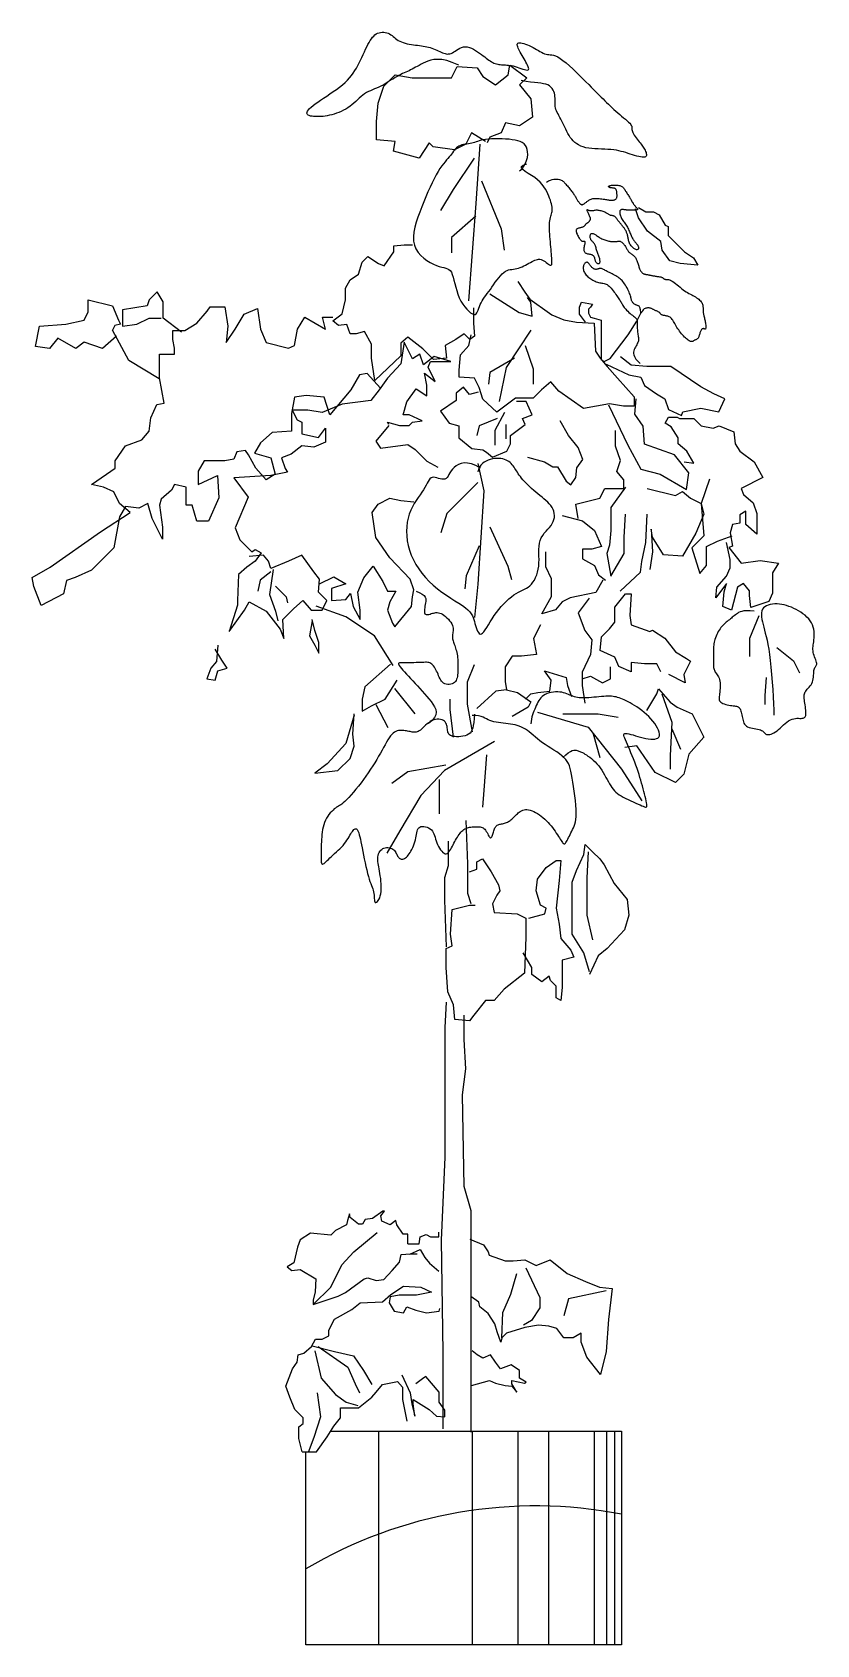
# Model space of a CAD drawing. Extents: x 92 to 415, y 79 to 744.
import ezdxf

# ---------------------------------------------------------------- set-up
doc = ezdxf.new("R2010")
doc.units = 0
doc.header["$LTSCALE"] = 0.9
doc.header["$MEASUREMENT"] = 0
for name, color, linetype in [('3', 3, 'CONTINUOUS'), ('4', 4, 'CONTINUOUS'), ('7', 7, 'CONTINUOUS')]:
    doc.layers.add(name, color=color, linetype=linetype)

msp = doc.modelspace()

# ---------------------------------------------------------------- linework, layer by layer
at = {"layer": '3'}
for p, q in [((234.96, 167.02), (234.96, 79.04)), ((273.42, 167.02), (273.42, 79.04)), ((292.22, 167.02), (292.22, 79.04)), ((304.88, 167.02), (304.88, 79.04)), ((323.68, 167.02), (323.68, 79.04)), ((328.81, 167.02), (328.81, 79.04)), ((332.1, 167.02), (332.1, 79.04))]:
    msp.add_line(p, q, dxfattribs=at)
for points in [[(267.94, 730.03), (265.29, 731.13), (262.98, 731.84), (260.97, 732.24), (259.24, 732.35), (257.73, 732.25), (256.43, 731.99), (255.28, 731.62), (254.25, 731.19), (253.3, 730.75), (252.43, 730.32), (251.62, 729.9), (250.86, 729.48), (250.14, 729.08), (249.45, 728.69), (248.78, 728.33), (248.12, 727.99), (247.47, 727.67), (246.81, 727.37), (246.14, 727.08), (245.47, 726.79), (244.77, 726.48), (244.07, 726.15), (243.34, 725.78), (242.59, 725.37), (241.81, 724.91), (241.01, 724.4), (240.18, 723.87), (239.34, 723.33), (238.49, 722.79), (237.63, 722.26), (236.76, 721.75), (235.88, 721.29), (235.01, 720.88), (234.14, 720.51), (233.28, 720.16), (232.42, 719.81), (231.58, 719.46), (230.76, 719.08), (229.96, 718.66), (229.18, 718.19), (228.43, 717.64), (227.69, 717.04), (226.97, 716.4), (226.24, 715.72), (225.51, 715.04), (224.75, 714.35), (223.97, 713.68), (223.16, 713.04), (222.3, 712.45), (221.4, 711.9), (220.47, 711.39), (219.52, 710.93), (218.56, 710.52), (217.6, 710.15), (216.63, 709.83), (215.67, 709.55), (214.74, 709.32), (213.82, 709.13), (212.93, 708.98), (212.06, 708.87), (211.21, 708.8), (210.4, 708.76), (209.62, 708.75), (208.87, 708.77), (208.17, 708.82), (207.51, 708.91), (206.91, 709.02), (206.4, 709.17), (205.97, 709.37), (205.65, 709.61), (205.45, 709.89), (205.38, 710.23), (205.45, 710.62), (205.66, 711.06), (206.02, 711.56), (206.52, 712.11), (207.15, 712.71), (207.92, 713.35), (208.82, 714.05), (209.85, 714.79), (211, 715.58), (212.25, 716.4), (213.56, 717.26), (214.91, 718.15), (216.26, 719.06), (217.59, 719.99), (218.86, 720.93), (220.05, 721.87), (221.12, 722.82), (222.09, 723.77), (222.96, 724.73), (223.75, 725.71), (224.47, 726.7), (225.14, 727.71), (225.77, 728.76), (226.36, 729.83), (226.94, 730.94), (227.49, 732.07), (228.03, 733.2), (228.56, 734.33), (229.07, 735.44), (229.57, 736.5), (230.06, 737.52), (230.54, 738.47), (231.01, 739.34), (231.48, 740.12), (231.95, 740.83), (232.42, 741.45), (232.91, 741.99), (233.42, 742.45), (233.96, 742.83), (234.52, 743.13), (235.12, 743.34), (235.75, 743.48), (236.39, 743.54), (237.04, 743.53), (237.68, 743.45), (238.31, 743.3), (238.91, 743.1), (239.48, 742.83), (240, 742.52), (240.5, 742.16), (240.98, 741.77), (241.46, 741.37), (241.95, 740.96), (242.47, 740.56), (243.03, 740.17), (243.66, 739.83), (244.35, 739.52), (245.1, 739.26), (245.89, 739.03), (246.73, 738.83), (247.58, 738.66), (248.45, 738.52), (249.32, 738.39), (250.16, 738.27), (250.99, 738.17), (251.79, 738.07), (252.57, 737.96), (253.32, 737.85), (254.06, 737.72), (254.78, 737.58), (255.49, 737.41), (256.19, 737.21), (256.88, 736.97), (257.55, 736.71), (258.21, 736.43), (258.86, 736.14), (259.49, 735.85), (260.1, 735.57), (260.68, 735.31), (261.24, 735.07), (261.77, 734.87), (262.29, 734.72), (262.79, 734.61), (263.28, 734.56), (263.77, 734.58), (264.27, 734.66), (264.79, 734.82), (265.32, 735.07), (265.88, 735.4), (266.47, 735.79), (267.09, 736.21), (267.74, 736.62), (268.42, 737), (269.13, 737.31), (269.88, 737.52), (270.66, 737.59), (271.48, 737.52), (272.33, 737.3), (273.18, 736.96), (274.04, 736.54), (274.89, 736.04), (275.72, 735.51), (276.52, 734.95), (277.27, 734.39), (277.97, 733.86), (278.63, 733.36), (279.24, 732.89), (279.82, 732.45), (280.37, 732.05), (280.91, 731.69), (281.42, 731.37), (281.93, 731.09), (282.45, 730.86), (282.96, 730.67), (283.47, 730.51), (283.99, 730.39), (284.51, 730.29), (285.04, 730.22), (285.57, 730.16), (286.11, 730.12), (286.66, 730.09), (287.23, 730.06), (287.81, 730.02), (288.42, 729.96), (289.05, 729.89), (289.72, 729.78), (290.42, 729.64), (291.16, 729.44), (291.95, 729.2), (292.75, 728.93), (293.55, 728.65), (294.31, 728.39), (295.01, 728.17), (295.63, 728.01), (296.14, 727.94), (296.51, 727.99), (296.72, 728.16), (296.79, 728.46), (296.73, 728.86), (296.57, 729.35), (296.32, 729.91), (296, 730.53), (295.64, 731.18), (295.25, 731.87), (294.84, 732.56), (294.44, 733.26), (294.04, 733.95), (293.65, 734.62), (293.29, 735.27), (292.96, 735.89), (292.67, 736.48), (292.43, 737.01), (292.24, 737.49), (292.11, 737.92), (292.05, 738.28), (292.06, 738.59), (292.16, 738.83), (292.35, 739), (292.63, 739.11), (293.01, 739.15), (293.5, 739.11), (294.08, 739.01), (294.74, 738.85), (295.45, 738.63), (296.21, 738.36), (296.99, 738.04), (297.77, 737.69), (298.55, 737.3), (299.3, 736.89), (300.03, 736.47), (300.73, 736.05), (301.4, 735.64), (302.06, 735.27), (302.69, 734.94), (303.3, 734.68), (303.89, 734.49), (304.47, 734.38), (305.05, 734.33), (305.65, 734.28), (306.3, 734.2), (307.01, 734.05), (307.8, 733.78), (308.7, 733.36), (309.72, 732.74), (310.88, 731.9), (312.15, 730.87), (313.51, 729.69), (314.91, 728.41), (316.32, 727.07), (317.71, 725.71), (319.06, 724.39), (320.31, 723.14), (321.46, 721.99), (322.5, 720.95), (323.45, 720), (324.33, 719.12), (325.15, 718.3), (325.93, 717.53), (326.67, 716.78), (327.4, 716.05), (328.13, 715.32), (328.86, 714.6), (329.6, 713.87), (330.34, 713.15), (331.09, 712.44), (331.86, 711.73), (332.63, 711.02), (333.43, 710.33), (334.23, 709.64), (335.04, 708.97), (335.83, 708.32), (336.57, 707.69), (337.26, 707.1), (337.87, 706.55), (338.38, 706.03), (338.77, 705.57), (339.03, 705.16), (339.19, 704.79), (339.27, 704.45), (339.29, 704.12), (339.3, 703.79), (339.3, 703.44), (339.35, 703.07), (339.45, 702.66), (339.64, 702.2), (339.9, 701.69), (340.23, 701.16), (340.6, 700.6), (341.01, 700.03), (341.43, 699.47), (341.86, 698.92), (342.27, 698.39), (342.66, 697.9), (343.02, 697.43), (343.35, 696.99), (343.66, 696.57), (343.95, 696.16), (344.22, 695.74), (344.47, 695.33), (344.7, 694.9), (344.9, 694.45), (345.08, 694.01), (345.2, 693.57), (345.27, 693.16), (345.25, 692.79), (345.15, 692.48), (344.93, 692.24), (344.6, 692.08), (344.13, 692.02), (343.55, 692.05), (342.86, 692.15), (342.1, 692.31), (341.27, 692.53), (340.39, 692.78), (339.49, 693.05), (338.58, 693.34), (337.67, 693.63), (336.76, 693.92), (335.83, 694.19), (334.88, 694.45), (333.9, 694.68), (332.87, 694.89), (331.77, 695.06), (330.61, 695.19), (329.37, 695.28), (328.07, 695.34), (326.74, 695.38), (325.39, 695.43), (324.05, 695.5), (322.74, 695.6), (321.49, 695.75), (320.31, 695.96), (319.23, 696.26), (318.24, 696.63), (317.34, 697.08), (316.52, 697.59), (315.77, 698.17), (315.09, 698.8), (314.47, 699.49), (313.9, 700.23), (313.37, 701.02), (312.89, 701.84), (312.43, 702.69), (312, 703.55), (311.59, 704.41), (311.19, 705.27), (310.8, 706.11), (310.4, 706.93), (310, 707.71), (309.6, 708.46), (309.2, 709.18), (308.83, 709.87), (308.5, 710.53), (308.2, 711.16), (307.96, 711.77), (307.78, 712.36), (307.67, 712.94), (307.61, 713.5), (307.6, 714.06), (307.61, 714.62), (307.63, 715.19), (307.64, 715.78), (307.63, 716.38), (307.58, 717.02), (307.48, 717.69), (307.32, 718.38), (307.09, 719.07), (306.78, 719.73), (306.38, 720.36), (305.9, 720.93), (305.31, 721.43), (304.62, 721.83), (303.81, 722.12), (302.88, 722.33), (301.79, 722.49), (300.55, 722.63), (299.12, 722.78), (297.5, 722.98), (295.66, 723.25), (293.59, 723.62)], [(279.02, 698.58), (273.19, 702.08), (270.86, 697.42), (266.2, 695.09), (257.45, 696.26), (255.7, 698), (251.62, 691.6), (241.13, 694.51), (241.71, 698.58), (234.13, 699.17), (234.13, 706.74), (234.72, 714.3), (237.05, 721.29), (241.71, 725.95), (248.71, 724.79), (255.7, 724.79), (260.37, 724.79), (265.03, 724.79), (267.36, 729.44), (275.52, 728.86), (277.85, 725.37), (283.1, 721.87), (288.35, 725.95), (288.93, 730.03), (295.93, 724.79), (293.01, 721.87), (297.67, 716.05), (298.26, 708.48), (293.01, 704.99), (287.18, 706.15), (285.43, 702.08), (280.77, 700.33), (279.6, 698)], [(293.01, 686.36), (294.01, 687.31), (294.82, 688.38), (295.46, 689.54), (295.92, 690.75), (296.21, 691.97), (296.35, 693.15), (296.33, 694.27), (296.17, 695.28), (295.86, 696.16), (295.42, 696.9), (294.84, 697.52), (294.12, 698.04), (293.28, 698.46), (292.31, 698.79), (291.21, 699.06), (290, 699.26), (288.67, 699.42), (287.26, 699.54), (285.8, 699.61), (284.33, 699.64), (282.88, 699.63), (281.49, 699.58), (280.19, 699.49), (279.02, 699.36), (278, 699.2), (277.13, 699.01), (276.36, 698.8), (275.68, 698.58), (275.06, 698.37), (274.47, 698.16), (273.89, 697.97), (273.29, 697.81), (272.65, 697.68), (271.98, 697.57), (271.29, 697.47), (270.59, 697.37), (269.91, 697.25), (269.24, 697.1), (268.62, 696.9), (268.04, 696.64), (267.52, 696.32), (267.06, 695.93), (266.63, 695.48), (266.22, 694.99), (265.82, 694.47), (265.42, 693.91), (265, 693.34), (264.54, 692.76), (264.05, 692.18), (263.51, 691.57), (262.93, 690.91), (262.3, 690.19), (261.64, 689.37), (260.95, 688.44), (260.21, 687.38), (259.45, 686.15), (258.65, 684.75), (257.83, 683.18), (256.99, 681.48), (256.14, 679.65), (255.28, 677.72), (254.42, 675.72), (253.56, 673.66), (252.72, 671.56), (251.89, 669.44), (251.12, 667.33), (250.44, 665.24), (249.89, 663.19), (249.51, 661.21), (249.33, 659.3), (249.38, 657.49), (249.71, 655.8), (250.34, 654.25), (251.23, 652.83), (252.32, 651.56), (253.55, 650.43), (254.87, 649.45), (256.23, 648.62), (257.56, 647.94), (258.82, 647.42), (259.95, 647.04), (260.96, 646.77), (261.85, 646.56), (262.64, 646.35), (263.33, 646.11), (263.93, 645.77), (264.45, 645.29), (264.9, 644.62), (265.3, 643.72), (265.65, 642.63), (265.99, 641.37), (266.34, 640), (266.7, 638.55), (267.12, 637.06), (267.6, 635.57), (268.17, 634.12), (268.85, 632.76), (269.6, 631.5), (270.41, 630.36), (271.24, 629.37), (272.06, 628.54), (272.85, 627.9), (273.57, 627.45), (274.2, 627.24), (274.71, 627.25), (275.12, 627.48), (275.45, 627.88), (275.73, 628.42), (275.98, 629.07), (276.23, 629.8), (276.49, 630.56), (276.79, 631.34), (277.14, 632.09), (277.56, 632.82), (278.03, 633.56), (278.55, 634.3), (279.1, 635.06), (279.7, 635.85), (280.32, 636.68), (280.97, 637.56), (281.63, 638.51), (282.32, 639.49), (283.01, 640.48), (283.71, 641.45), (284.41, 642.37), (285.11, 643.21), (285.81, 643.95), (286.49, 644.56), (287.17, 645.02), (287.84, 645.34), (288.5, 645.57), (289.16, 645.71), (289.82, 645.81), (290.5, 645.9), (291.18, 645.99), (291.87, 646.13), (292.59, 646.33), (293.31, 646.59), (294.04, 646.89), (294.77, 647.23), (295.49, 647.59), (296.19, 647.97), (296.87, 648.34), (297.51, 648.7), (298.13, 649.04), (298.71, 649.34), (299.27, 649.61), (299.81, 649.81), (300.33, 649.95), (300.85, 650.01), (301.37, 649.99), (301.9, 649.87), (302.44, 649.65), (302.97, 649.35), (303.5, 649), (304.01, 648.63), (304.49, 648.28), (304.93, 647.96), (305.32, 647.72), (305.64, 647.57), (305.9, 647.55), (306.09, 647.65), (306.22, 647.88), (306.3, 648.21), (306.34, 648.65), (306.34, 649.18), (306.32, 649.81), (306.27, 650.52), (306.21, 651.32), (306.14, 652.18), (306.05, 653.1), (305.97, 654.07), (305.87, 655.08), (305.78, 656.12), (305.69, 657.17), (305.6, 658.24), (305.52, 659.3), (305.44, 660.36), (305.39, 661.39), (305.34, 662.38), (305.33, 663.34), (305.33, 664.24), (305.37, 665.08), (305.44, 665.84), (305.55, 666.52), (305.69, 667.13), (305.83, 667.69), (305.99, 668.22), (306.13, 668.72), (306.26, 669.22), (306.36, 669.72), (306.41, 670.26), (306.42, 670.83), (306.37, 671.45), (306.27, 672.1), (306.12, 672.8), (305.93, 673.55), (305.68, 674.33), (305.39, 675.16), (305.05, 676.03), (304.66, 676.93), (304.21, 677.87), (303.68, 678.84), (303.05, 679.81), (302.32, 680.79), (301.45, 681.76), (300.45, 682.71), (299.28, 683.64), (297.95, 684.53), (296.6, 685.38), (295.36, 686.18), (294.38, 686.93), (293.8, 687.62), (293.76, 688.24), (294.43, 688.79), (295.93, 689.27)], [(274.36, 691.6), (265.61, 678.79), (260.37, 670.05)], [(276.69, 697.42), (274.94, 672.97), (272.02, 632.79)], [(277.27, 682.28), (285.43, 662.49), (286.6, 653.75)], [(304.05, 681.73), (304.91, 682.25), (305.72, 682.62), (306.48, 682.86), (307.18, 683), (307.83, 683.05), (308.42, 683.03), (308.95, 682.96), (309.43, 682.85), (309.84, 682.72), (310.2, 682.56), (310.52, 682.39), (310.81, 682.2), (311.07, 681.99), (311.33, 681.75), (311.57, 681.49), (311.83, 681.21), (312.1, 680.9), (312.38, 680.58), (312.68, 680.23), (312.97, 679.88), (313.27, 679.51), (313.57, 679.15), (313.86, 678.78), (314.15, 678.42), (314.42, 678.06), (314.68, 677.71), (314.93, 677.37), (315.16, 677.04), (315.39, 676.72), (315.6, 676.4), (315.8, 676.09), (315.98, 675.8), (316.16, 675.5), (316.32, 675.22), (316.48, 674.95), (316.63, 674.69), (316.77, 674.43), (316.92, 674.19), (317.06, 673.96), (317.21, 673.74), (317.36, 673.54), (317.51, 673.34), (317.66, 673.17), (317.82, 673.01), (317.97, 672.86), (318.11, 672.74), (318.25, 672.64), (318.39, 672.56), (318.52, 672.51), (318.64, 672.48), (318.76, 672.47), (318.88, 672.49), (319, 672.52), (319.12, 672.58), (319.25, 672.65), (319.39, 672.74), (319.55, 672.84), (319.71, 672.97), (319.89, 673.1), (320.08, 673.25), (320.29, 673.4), (320.5, 673.57), (320.73, 673.74), (320.97, 673.92), (321.22, 674.1), (321.49, 674.28), (321.78, 674.45), (322.09, 674.62), (322.44, 674.76), (322.81, 674.89), (323.23, 674.99), (323.68, 675.05), (324.18, 675.08), (324.71, 675.08), (325.26, 675.06), (325.82, 675.01), (326.39, 674.94), (326.94, 674.87), (327.47, 674.79), (327.96, 674.7), (328.42, 674.62), (328.83, 674.55), (329.21, 674.48), (329.57, 674.43), (329.9, 674.38), (330.21, 674.34), (330.51, 674.32), (330.81, 674.31), (331.1, 674.32), (331.39, 674.34), (331.67, 674.39), (331.94, 674.45), (332.19, 674.54), (332.41, 674.64), (332.61, 674.77), (332.77, 674.92), (332.9, 675.1), (333, 675.3), (333.07, 675.51), (333.11, 675.75), (333.14, 675.99), (333.14, 676.25), (333.14, 676.52), (333.12, 676.8), (333.1, 677.08), (333.08, 677.36), (333.05, 677.63), (333.01, 677.9), (332.96, 678.15), (332.9, 678.38), (332.82, 678.59), (332.73, 678.76), (332.62, 678.91), (332.5, 679.03), (332.37, 679.12), (332.22, 679.2), (332.06, 679.25), (331.9, 679.29), (331.73, 679.31), (331.55, 679.33), (331.37, 679.35), (331.18, 679.36), (331, 679.37), (330.82, 679.39), (330.64, 679.41), (330.47, 679.43), (330.3, 679.46), (330.15, 679.51), (330.01, 679.56), (329.89, 679.63), (329.79, 679.7), (329.71, 679.78), (329.67, 679.86), (329.67, 679.95), (329.71, 680.04), (329.8, 680.12), (329.94, 680.2), (330.13, 680.27), (330.36, 680.34), (330.63, 680.4), (330.93, 680.46), (331.26, 680.5), (331.62, 680.53), (331.99, 680.56), (332.37, 680.57), (332.76, 680.56), (333.15, 680.54), (333.53, 680.51), (333.9, 680.45), (334.25, 680.38), (334.58, 680.28), (334.87, 680.16), (335.13, 680.02), (335.36, 679.85), (335.57, 679.66), (335.76, 679.45), (335.94, 679.21), (336.12, 678.95), (336.3, 678.67), (336.49, 678.37), (336.69, 678.05), (336.91, 677.71), (337.14, 677.37), (337.36, 677.01), (337.59, 676.66), (337.82, 676.3), (338.03, 675.96), (338.24, 675.62), (338.43, 675.3), (338.6, 674.99), (338.77, 674.7), (338.93, 674.41), (339.09, 674.13), (339.25, 673.86), (339.42, 673.58), (339.59, 673.31), (339.78, 673.03), (339.97, 672.75), (340.17, 672.47), (340.38, 672.2), (340.57, 671.94), (340.77, 671.69), (340.95, 671.46), (341.12, 671.25), (341.28, 671.07), (341.41, 670.91), (341.52, 670.77), (341.59, 670.65), (341.62, 670.55), (341.61, 670.46), (341.55, 670.39), (341.43, 670.34), (341.25, 670.29), (341.03, 670.26), (340.75, 670.24), (340.45, 670.22), (340.13, 670.21), (339.79, 670.21), (339.45, 670.21), (339.11, 670.21), (338.79, 670.21), (338.49, 670.21), (338.19, 670.21), (337.91, 670.22), (337.64, 670.23), (337.37, 670.24), (337.1, 670.26), (336.84, 670.29), (336.58, 670.33), (336.32, 670.37), (336.06, 670.41), (335.82, 670.45), (335.58, 670.47), (335.36, 670.49), (335.15, 670.49), (334.96, 670.47), (334.79, 670.42), (334.64, 670.35), (334.52, 670.25), (334.41, 670.12), (334.34, 669.96), (334.28, 669.77), (334.26, 669.55), (334.26, 669.29), (334.29, 668.99), (334.35, 668.67), (334.44, 668.31), (334.55, 667.94), (334.69, 667.55), (334.86, 667.16), (335.05, 666.76), (335.27, 666.36), (335.51, 665.97), (335.77, 665.59), (336.04, 665.21), (336.32, 664.82), (336.6, 664.44), (336.88, 664.04), (337.15, 663.64), (337.41, 663.22), (337.64, 662.79), (337.86, 662.34), (338.07, 661.89), (338.26, 661.44), (338.43, 661), (338.61, 660.57), (338.77, 660.16), (338.94, 659.77), (339.1, 659.41), (339.27, 659.07), (339.43, 658.76), (339.6, 658.46), (339.77, 658.19), (339.94, 657.93), (340.12, 657.69), (340.29, 657.45), (340.48, 657.23), (340.66, 657.01), (340.84, 656.8), (341.02, 656.59), (341.19, 656.38), (341.36, 656.17), (341.51, 655.96), (341.65, 655.75), (341.77, 655.54), (341.88, 655.32), (341.96, 655.11), (342.02, 654.9), (342.05, 654.71), (342.05, 654.53), (342.02, 654.36), (341.96, 654.22), (341.86, 654.1), (341.72, 654.01), (341.56, 653.95), (341.36, 653.93), (341.15, 653.94), (340.91, 653.99), (340.65, 654.08), (340.38, 654.22), (340.1, 654.41), (339.81, 654.64), (339.52, 654.91), (339.23, 655.21), (338.96, 655.54), (338.71, 655.89), (338.48, 656.25), (338.28, 656.62), (338.12, 657), (337.99, 657.38), (337.88, 657.76), (337.8, 658.14), (337.72, 658.51), (337.66, 658.87), (337.6, 659.21), (337.54, 659.55), (337.47, 659.87), (337.39, 660.18), (337.3, 660.47), (337.21, 660.75), (337.1, 661.03), (336.98, 661.29), (336.85, 661.56), (336.71, 661.82), (336.55, 662.08), (336.39, 662.34), (336.21, 662.61), (336.03, 662.87), (335.84, 663.13), (335.64, 663.39), (335.43, 663.66), (335.22, 663.92), (335.01, 664.18), (334.79, 664.44), (334.57, 664.7), (334.35, 664.97), (334.14, 665.23), (333.92, 665.49), (333.72, 665.75), (333.52, 666.01), (333.32, 666.27), (333.14, 666.53), (332.95, 666.78), (332.77, 667.01), (332.59, 667.23), (332.41, 667.42), (332.22, 667.58), (332.03, 667.72), (331.83, 667.81), (331.62, 667.88), (331.41, 667.93), (331.19, 667.97), (330.97, 668), (330.74, 668.04), (330.51, 668.08), (330.28, 668.15), (330.05, 668.25), (329.82, 668.37), (329.58, 668.51), (329.32, 668.66), (329.06, 668.82), (328.77, 668.99), (328.47, 669.17), (328.14, 669.33), (327.78, 669.49), (327.4, 669.64), (327.01, 669.78), (326.6, 669.89), (326.2, 670), (325.8, 670.08), (325.41, 670.13), (325.03, 670.16), (324.69, 670.16), (324.36, 670.15), (324.05, 670.11), (323.77, 670.06), (323.5, 670.01), (323.24, 669.97), (323, 669.93), (322.76, 669.9), (322.54, 669.89), (322.32, 669.9), (322.11, 669.93), (321.91, 669.97), (321.73, 670.02), (321.55, 670.08), (321.38, 670.14), (321.23, 670.21), (321.09, 670.27), (320.97, 670.33), (320.86, 670.37), (320.78, 670.39), (320.72, 670.37), (320.7, 670.32), (320.7, 670.23), (320.75, 670.07), (320.83, 669.87), (320.95, 669.61), (321.09, 669.31), (321.25, 668.99), (321.41, 668.65), (321.57, 668.31), (321.72, 667.98), (321.84, 667.67), (321.94, 667.39), (322.02, 667.14), (322.07, 666.92), (322.09, 666.72), (322.09, 666.53), (322.07, 666.36), (322.03, 666.21), (321.97, 666.06), (321.9, 665.91), (321.81, 665.77), (321.71, 665.64), (321.6, 665.51), (321.48, 665.38), (321.36, 665.26), (321.23, 665.15), (321.1, 665.05), (320.97, 664.96), (320.84, 664.87), (320.71, 664.78), (320.59, 664.7), (320.47, 664.61), (320.35, 664.52), (320.24, 664.42), (320.14, 664.31), (320.04, 664.19), (319.95, 664.06), (319.85, 663.93), (319.75, 663.79), (319.63, 663.66), (319.49, 663.53), (319.33, 663.41), (319.13, 663.31), (318.9, 663.21), (318.64, 663.14), (318.37, 663.07), (318.08, 663), (317.79, 662.93), (317.5, 662.86), (317.23, 662.79), (316.99, 662.69), (316.78, 662.59), (316.6, 662.46), (316.46, 662.31), (316.36, 662.13), (316.29, 661.92), (316.28, 661.68), (316.3, 661.4), (316.38, 661.08), (316.5, 660.71), (316.66, 660.32), (316.85, 659.91), (317.07, 659.49), (317.3, 659.08), (317.54, 658.7), (317.77, 658.36), (318, 658.07), (318.2, 657.83), (318.38, 657.66), (318.55, 657.54), (318.71, 657.46), (318.86, 657.41), (319, 657.4), (319.13, 657.4), (319.26, 657.41), (319.39, 657.43), (319.52, 657.44), (319.64, 657.44), (319.74, 657.41), (319.82, 657.35), (319.88, 657.25), (319.92, 657.1), (319.92, 656.89), (319.89, 656.61), (319.83, 656.27), (319.75, 655.9), (319.67, 655.5), (319.59, 655.09), (319.53, 654.68), (319.49, 654.28), (319.48, 653.92), (319.52, 653.59), (319.6, 653.31), (319.72, 653.07), (319.86, 652.87), (320.04, 652.7), (320.24, 652.55), (320.47, 652.44), (320.71, 652.34), (320.96, 652.27), (321.22, 652.21), (321.48, 652.17), (321.74, 652.13), (322, 652.08), (322.26, 652.04), (322.49, 651.98), (322.72, 651.91), (322.92, 651.82), (323.1, 651.7), (323.27, 651.57), (323.41, 651.43), (323.54, 651.26), (323.65, 651.08), (323.74, 650.89), (323.81, 650.68), (323.87, 650.47), (323.92, 650.24), (323.96, 650.01), (324.01, 649.77), (324.07, 649.54), (324.15, 649.32), (324.25, 649.1), (324.38, 648.89), (324.54, 648.71), (324.73, 648.54), (324.94, 648.4), (325.16, 648.3), (325.37, 648.23), (325.58, 648.21), (325.76, 648.24), (325.91, 648.33), (326.02, 648.47), (326.09, 648.67), (326.13, 648.91), (326.14, 649.19), (326.12, 649.51), (326.07, 649.84), (326, 650.19), (325.91, 650.55), (325.8, 650.91), (325.68, 651.28), (325.55, 651.64), (325.42, 652.01), (325.28, 652.38), (325.13, 652.75), (324.99, 653.13), (324.86, 653.52), (324.73, 653.92), (324.61, 654.32), (324.49, 654.71), (324.37, 655.1), (324.24, 655.46), (324.11, 655.81), (323.97, 656.12), (323.81, 656.41), (323.64, 656.65), (323.46, 656.86), (323.27, 657.05), (323.08, 657.23), (322.89, 657.41), (322.72, 657.59), (322.55, 657.79), (322.41, 658.02), (322.29, 658.28), (322.2, 658.57), (322.13, 658.88), (322.09, 659.18), (322.08, 659.49), (322.1, 659.77), (322.15, 660.03), (322.24, 660.25), (322.35, 660.42), (322.5, 660.55), (322.67, 660.62), (322.86, 660.66), (323.08, 660.65), (323.32, 660.6), (323.58, 660.51), (323.85, 660.38), (324.14, 660.22), (324.44, 660.02), (324.75, 659.8), (325.07, 659.57), (325.4, 659.33), (325.75, 659.09), (326.11, 658.85), (326.48, 658.63), (326.86, 658.43), (327.25, 658.25), (327.65, 658.08), (328.06, 657.93), (328.47, 657.8), (328.89, 657.69), (329.3, 657.59), (329.71, 657.5), (330.12, 657.42), (330.52, 657.36), (330.91, 657.31), (331.29, 657.27), (331.66, 657.25), (332.01, 657.25), (332.34, 657.25), (332.64, 657.28), (332.93, 657.32), (333.19, 657.37), (333.44, 657.41), (333.68, 657.45), (333.91, 657.47), (334.14, 657.46), (334.37, 657.41), (334.61, 657.32), (334.86, 657.18), (335.12, 657), (335.38, 656.77), (335.64, 656.51), (335.9, 656.23), (336.14, 655.93), (336.37, 655.63), (336.58, 655.31), (336.76, 655.01), (336.93, 654.7), (337.09, 654.41), (337.24, 654.12), (337.39, 653.84), (337.55, 653.58), (337.73, 653.32), (337.93, 653.09), (338.16, 652.87), (338.41, 652.66), (338.67, 652.45), (338.95, 652.26), (339.23, 652.06), (339.51, 651.86), (339.78, 651.65), (340.03, 651.43), (340.27, 651.19), (340.48, 650.94), (340.68, 650.67), (340.87, 650.38), (341.04, 650.08), (341.19, 649.76), (341.34, 649.42), (341.47, 649.07), (341.6, 648.7), (341.72, 648.32), (341.84, 647.94), (341.96, 647.55), (342.07, 647.17), (342.19, 646.8), (342.31, 646.44), (342.44, 646.1), (342.57, 645.78), (342.71, 645.49), (342.86, 645.23), (343.02, 644.99), (343.18, 644.77), (343.35, 644.58), (343.53, 644.41), (343.7, 644.27), (343.89, 644.15), (344.07, 644.05), (344.26, 643.97), (344.45, 643.91), (344.64, 643.85), (344.82, 643.81), (345.01, 643.77), (345.19, 643.74), (345.37, 643.71), (345.55, 643.68), (345.73, 643.64), (345.91, 643.6), (346.11, 643.57), (346.31, 643.53), (346.53, 643.48), (346.76, 643.44), (347.02, 643.38), (347.29, 643.33), (347.59, 643.27), (347.89, 643.22), (348.21, 643.16), (348.54, 643.1), (348.87, 643.05), (349.21, 643), (349.56, 642.95), (349.9, 642.91), (350.24, 642.86), (350.57, 642.81), (350.88, 642.75), (351.17, 642.69), (351.43, 642.61), (351.66, 642.52), (351.86, 642.41), (352.03, 642.3), (352.17, 642.18), (352.31, 642.06), (352.45, 641.95), (352.59, 641.86), (352.75, 641.78), (352.93, 641.73), (353.14, 641.71), (353.39, 641.71), (353.67, 641.71), (353.99, 641.69), (354.34, 641.65), (354.74, 641.55), (355.17, 641.4), (355.64, 641.16), (356.15, 640.84), (356.7, 640.44), (357.27, 639.99), (357.87, 639.49), (358.48, 638.97), (359.11, 638.44), (359.74, 637.93), (360.36, 637.45), (360.98, 637.02), (361.59, 636.62), (362.19, 636.27), (362.77, 635.94), (363.34, 635.62), (363.9, 635.33), (364.43, 635.04), (364.95, 634.75), (365.45, 634.45), (365.92, 634.14), (366.37, 633.83), (366.78, 633.51), (367.15, 633.18), (367.49, 632.85), (367.77, 632.51), (368.01, 632.17), (368.2, 631.82), (368.34, 631.48), (368.44, 631.13), (368.51, 630.79), (368.55, 630.45), (368.57, 630.12), (368.58, 629.81), (368.58, 629.5), (368.58, 629.22), (368.58, 628.94), (368.59, 628.67), (368.6, 628.41), (368.62, 628.14), (368.66, 627.87), (368.7, 627.58), (368.76, 627.28), (368.83, 626.96), (368.92, 626.62), (369.01, 626.26), (369.11, 625.88), (369.21, 625.49), (369.32, 625.08), (369.41, 624.66), (369.5, 624.22), (369.58, 623.77), (369.64, 623.33), (369.68, 622.89), (369.71, 622.48), (369.72, 622.11), (369.72, 621.79), (369.68, 621.53), (369.63, 621.34), (369.55, 621.23), (369.45, 621.19), (369.34, 621.2), (369.2, 621.25), (369.06, 621.31), (368.91, 621.38), (368.75, 621.42), (368.58, 621.43), (368.42, 621.38), (368.26, 621.29), (368.1, 621.16), (367.94, 620.98), (367.79, 620.76), (367.65, 620.52), (367.52, 620.24), (367.4, 619.94), (367.29, 619.62), (367.19, 619.29), (367.09, 618.95), (367, 618.62), (366.9, 618.3), (366.79, 618), (366.66, 617.73), (366.53, 617.5), (366.37, 617.3), (366.2, 617.15), (366.01, 617.02), (365.82, 616.92), (365.62, 616.83), (365.42, 616.75), (365.23, 616.67), (365.04, 616.58), (364.87, 616.47), (364.7, 616.36), (364.53, 616.25), (364.35, 616.16), (364.16, 616.09), (363.96, 616.04), (363.73, 616.05), (363.47, 616.1), (363.17, 616.21), (362.84, 616.38), (362.49, 616.6), (362.11, 616.87), (361.72, 617.19), (361.31, 617.55), (360.9, 617.94), (360.49, 618.37), (360.09, 618.82), (359.68, 619.3), (359.29, 619.8), (358.91, 620.32), (358.54, 620.84), (358.18, 621.37), (357.84, 621.9), (357.52, 622.43), (357.22, 622.95), (356.93, 623.45), (356.66, 623.94), (356.39, 624.4), (356.12, 624.82), (355.85, 625.21), (355.58, 625.55), (355.29, 625.84), (354.99, 626.07), (354.67, 626.26), (354.35, 626.4), (354.03, 626.51), (353.71, 626.59), (353.39, 626.65), (353.09, 626.71), (352.8, 626.75), (352.53, 626.8), (352.28, 626.86), (352.05, 626.92), (351.85, 626.99), (351.66, 627.06), (351.49, 627.14), (351.35, 627.23), (351.22, 627.32), (351.12, 627.42), (351.03, 627.53), (350.94, 627.65), (350.85, 627.76), (350.76, 627.88), (350.65, 628), (350.51, 628.12), (350.35, 628.24), (350.15, 628.35), (349.93, 628.46), (349.68, 628.57), (349.42, 628.68), (349.15, 628.78), (348.88, 628.89), (348.62, 629), (348.38, 629.11), (348.16, 629.23), (347.96, 629.35), (347.77, 629.46), (347.58, 629.57), (347.38, 629.67), (347.17, 629.76), (346.94, 629.84), (346.68, 629.9), (346.38, 629.94), (346.06, 629.95), (345.72, 629.94), (345.37, 629.89), (345.03, 629.81), (344.69, 629.7), (344.38, 629.54), (344.1, 629.33), (343.85, 629.08), (343.65, 628.8), (343.48, 628.52), (343.34, 628.25), (343.22, 628.02), (343.13, 627.84), (343.06, 627.75), (343, 627.76), (342.96, 627.88), (342.92, 628.1), (342.89, 628.4), (342.85, 628.75), (342.79, 629.12), (342.73, 629.5), (342.64, 629.85), (342.52, 630.16), (342.38, 630.41), (342.2, 630.59), (342, 630.74), (341.79, 630.85), (341.55, 630.94), (341.31, 631.02), (341.07, 631.11), (340.82, 631.21), (340.57, 631.34), (340.34, 631.49), (340.11, 631.67), (339.9, 631.86), (339.7, 632.08), (339.53, 632.3), (339.37, 632.54), (339.24, 632.78), (339.14, 633.03), (339.06, 633.29), (338.99, 633.56), (338.92, 633.86), (338.85, 634.19), (338.76, 634.55), (338.65, 634.95), (338.5, 635.4), (338.32, 635.9), (338.1, 636.44), (337.85, 637.01), (337.57, 637.59), (337.26, 638.18), (336.95, 638.77), (336.61, 639.33), (336.27, 639.85), (335.92, 640.34), (335.57, 640.79), (335.21, 641.2), (334.83, 641.57), (334.43, 641.93), (334.02, 642.26), (333.58, 642.57), (333.12, 642.87), (332.63, 643.16), (332.13, 643.44), (331.6, 643.72), (331.08, 643.98), (330.56, 644.24), (330.05, 644.49), (329.56, 644.73), (329.1, 644.96), (328.68, 645.19), (328.29, 645.4), (327.92, 645.6), (327.59, 645.77), (327.28, 645.92), (327, 646.04), (326.73, 646.13), (326.48, 646.19), (326.24, 646.2), (326.01, 646.18), (325.79, 646.14), (325.58, 646.08), (325.37, 646.01), (325.17, 645.94), (324.97, 645.88), (324.77, 645.84), (324.58, 645.82), (324.38, 645.82), (324.18, 645.85), (323.99, 645.9), (323.79, 645.97), (323.59, 646.06), (323.4, 646.18), (323.2, 646.32), (323, 646.47), (322.81, 646.65), (322.61, 646.84), (322.43, 647.03), (322.25, 647.24), (322.07, 647.44), (321.91, 647.65), (321.76, 647.85), (321.61, 648.04), (321.48, 648.22), (321.35, 648.38), (321.23, 648.52), (321.1, 648.63), (320.96, 648.71), (320.82, 648.76), (320.66, 648.76), (320.49, 648.72), (320.31, 648.64), (320.12, 648.52), (319.94, 648.36), (319.77, 648.17), (319.6, 647.95), (319.46, 647.69), (319.35, 647.41), (319.27, 647.1), (319.22, 646.78), (319.21, 646.43), (319.23, 646.07), (319.29, 645.7), (319.39, 645.33), (319.52, 644.95), (319.7, 644.57), (319.92, 644.2), (320.17, 643.83), (320.46, 643.47), (320.78, 643.12), (321.13, 642.78), (321.51, 642.46), (321.91, 642.15), (322.32, 641.86), (322.76, 641.6), (323.21, 641.35), (323.66, 641.12), (324.13, 640.92), (324.6, 640.74), (325.07, 640.58), (325.53, 640.45), (326, 640.34), (326.45, 640.25), (326.9, 640.17), (327.34, 640.09), (327.78, 640), (328.21, 639.88), (328.64, 639.73), (329.07, 639.52), (329.49, 639.24), (329.92, 638.9), (330.34, 638.48), (330.76, 638.02), (331.17, 637.52), (331.57, 637), (331.96, 636.47), (332.33, 635.95), (332.69, 635.44), (333.02, 634.97), (333.33, 634.52), (333.63, 634.1), (333.9, 633.7), (334.16, 633.32), (334.4, 632.96), (334.62, 632.6), (334.83, 632.26), (335.02, 631.91), (335.2, 631.57), (335.39, 631.23), (335.59, 630.88), (335.81, 630.52), (336.06, 630.16), (336.36, 629.77), (336.71, 629.37), (337.11, 628.96), (337.56, 628.53), (338.04, 628.09), (338.53, 627.67), (339.02, 627.26), (339.49, 626.88), (339.92, 626.53), (340.29, 626.23), (340.6, 625.98), (340.85, 625.77), (341.05, 625.59), (341.19, 625.43), (341.29, 625.29), (341.36, 625.15), (341.41, 625), (341.43, 624.83), (341.44, 624.64), (341.44, 624.41), (341.44, 624.16), (341.43, 623.87), (341.42, 623.55), (341.42, 623.2), (341.42, 622.81), (341.43, 622.39), (341.45, 621.93), (341.49, 621.44), (341.53, 620.94), (341.58, 620.43), (341.63, 619.92), (341.69, 619.42), (341.76, 618.94), (341.82, 618.5), (341.89, 618.09), (341.94, 617.72), (341.99, 617.37), (342, 617.03), (341.99, 616.69), (341.94, 616.35), (341.84, 616), (341.69, 615.62), (341.48, 615.21), (341.24, 614.77), (340.96, 614.31), (340.69, 613.82), (340.43, 613.31), (340.21, 612.78), (340.05, 612.24), (339.97, 611.69), (339.97, 611.13), (340.07, 610.56), (340.27, 609.98), (340.56, 609.41), (340.94, 608.82), (341.41, 608.24), (341.97, 607.65), (342.61, 607.06)], [(341.99, 671.38), (345.05, 669.55), (348.11, 669.55), (350.55, 668.33), (353, 664.05), (354.22, 663.44), (354.22, 659.78), (360.94, 653.06), (364.61, 650.62), (366.44, 647.57), (359.11, 648.18), (354.83, 649.4), (351.77, 653.67), (351.16, 657.34), (345.66, 661.61), (341.99, 667.1), (340.77, 670.77)], [(274.94, 667.73), (265.03, 658.99), (265.03, 652.59)], [(273.99, 629.92), (273.99, 623.65), (274.47, 618.34), (272.54, 616.89), (270.12, 619.3), (266.74, 616.89), (262.4, 614.48), (262.88, 609.17), (257.57, 608.69), (253.22, 613.03), (246.94, 617.86), (244.05, 615.45), (244.05, 610.14), (233.42, 600.01), (231.97, 609.17), (231.97, 614.96), (229.08, 620.27), (225.7, 619.3), (223.28, 619.3), (221.83, 623.16), (218.45, 622.68), (216.04, 624.61), (219.9, 627.5), (221.35, 633.29), (221.35, 638.12), (223.28, 641.49), (226.66, 643.9), (228.11, 648.73), (230.52, 651.14), (234.87, 648.25), (237.29, 647.28), (241.15, 653.07), (241.15, 655.48), (245.5, 655.96), (248.88, 655.96)], [(292.33, 640.86), (295.19, 636.38), (297.23, 633.52)], [(127.01, 618.26), (121.16, 613.25), (113.64, 615.76), (110.3, 613.25), (102.77, 617.43), (99.43, 613.25), (93.58, 614.09), (95.25, 622.44), (106.12, 623.27), (113.64, 624.94), (115.31, 628.28), (115.31, 633.29), (125.34, 630.78), (127.85, 624.94), (128.69, 623.27)], [(153.76, 619.93), (146.24, 625.77), (146.24, 632.45), (143.73, 636.63), (140.39, 633.29), (139.55, 630.78), (129.52, 629.11), (129.52, 622.44), (135.37, 623.27), (140.39, 625.77), (145.4, 625.77)], [(280.75, 635.7), (292.82, 627.99), (298.13, 626.54), (297.65, 632.33), (296.2, 634.26), (306.34, 627.02), (311.17, 625.09), (316.49, 624.13), (323.73, 623.65), (324.21, 612.07), (326.14, 609.17), (329.04, 605.8), (333.39, 600.97), (340.15, 593.26), (340.15, 589.4), (335.8, 589.4), (330.01, 590.36), (319.38, 588.43), (309.24, 595.67), (305.86, 599.53), (302, 596.15), (298.62, 592.77), (291.37, 592.77), (287.51, 589.88), (283.65, 586.99), (277.85, 592.29), (276.4, 597.12), (274.47, 600.97), (268.19, 601.46), (268.19, 604.35), (268.68, 610.62), (272.06, 614.48), (273.02, 618.82)], [(320.11, 624.13), (317.66, 627.4), (317.66, 630.25), (318.48, 632.29), (322.97, 631.48), (322.16, 630.25), (321.34, 629.44), (321.34, 627.81), (322.16, 626.17), (323.79, 625.77), (326.65, 624.95), (326.65, 619.24), (326.65, 610.67), (326.65, 608.62), (327.88, 607.81)], [(235.67, 596.84), (230.18, 602.93), (227.13, 602.32), (223.47, 596.23), (214.92, 585.87), (212.48, 593.18), (205.16, 593.79), (200.28, 593.18), (199.06, 586.48), (199.06, 579.17), (191.13, 578.56), (186.25, 574.29), (183.81, 570.03), (190.52, 568.2), (192.35, 561.49), (188.69, 559.06), (184.42, 563.93), (181.37, 569.42), (180.15, 571.24), (176.49, 570.63), (175.27, 567.59), (171.61, 566.98), (163.06, 566.98), (160.62, 562.71), (160.62, 557.23), (168.56, 560.88), (169.17, 551.74), (164.9, 541.99), (160.01, 541.99), (158.18, 548.7), (155.74, 548.7), (155.74, 553.57), (155.74, 556.01), (150.86, 557.23), (149.64, 554.79), (145.37, 551.13), (144.76, 548.7), (145.98, 539.56), (145.98, 534.68), (141.71, 543.21), (139.88, 549.31), (136.22, 547.48), (130.73, 548.09), (128.29, 543.82), (125.85, 531.02), (116.7, 521.88), (109.99, 518.84), (106.33, 517.62), (105.1, 512.13), (95.95, 507.26), (92.9, 515.18), (92.29, 518.84), (99.61, 523.1), (120.36, 537.73), (132.56, 545.65), (128.29, 549.31), (125.85, 554.18), (121.58, 556.01), (116.7, 557.23), (122.8, 561.49), (126.46, 563.93), (126.46, 566.98), (130.73, 573.07), (137.44, 575.51), (140.49, 579.17), (141.1, 584.65), (143.54, 590.13), (146.59, 590.74), (144.76, 601.1), (144.76, 610.85), (150.86, 610.85), (150.86, 613.29), (150.25, 616.95), (150.25, 620.6), (155.13, 620.6), (160.01, 623.65), (164.29, 628.53), (165.51, 630.35), (171.61, 630.35), (172.83, 622.43), (172.22, 615.73), (175.88, 621.21), (179.54, 627.31), (185.03, 629.74), (186.25, 621.21), (188.69, 615.73), (197.84, 613.29), (200.28, 614.51), (201.5, 621.21), (204.55, 626.09), (213.09, 621.21), (211.87, 626.09), (216.14, 626.09)], [(327.88, 607.81), (330.33, 609.03), (337.68, 618.83), (341.36, 624.54), (342.99, 627.81)], [(128.58, 623.23), (126.32, 622.75), (125.34, 620.77)], [(144.57, 600.73), (132.03, 608.24), (125.34, 620.77)], [(297.65, 620.75), (287.51, 605.32), (284.61, 591.33)], [(239.14, 581.92), (238.64, 582.9), (243.55, 581.43), (247.48, 581.43), (248.96, 582.9), (252.88, 583.39), (247.48, 585.84), (245.03, 585.84), (246.5, 591.24), (250.43, 596.63), (254.85, 593.69), (254.85, 598.1), (253.86, 603.01), (258.28, 599.58), (255.34, 605.46), (256.32, 607.91), (264.67, 607.91), (257.79, 609.87), (253.37, 606.44), (251.9, 610.85), (248.96, 608.89), (246.99, 612.82), (245.52, 615.76), (244.05, 606.93), (238.64, 601.05), (235.21, 596.14), (231.77, 591.73), (219.99, 590.26), (211.64, 586.83), (205.75, 587.81), (199.37, 587.81), (201.33, 583.88), (203.29, 582.9), (203.29, 578), (210.17, 576.53), (213.11, 580.45), (213.11, 574.57), (208.2, 572.6), (203.29, 573.09), (198.88, 569.66), (194.95, 568.19), (196.42, 563.78), (197.4, 562.31), (190.53, 560.83), (175.31, 559.85), (181.2, 552.01), (175.8, 539.26), (177.76, 534.35), (182.67, 529.45), (184.15, 530.43), (186.6, 528.96), (184.15, 525.53), (180.71, 523.07), (177.27, 520.13), (176.78, 509.34), (176.78, 507.38), (173.35, 496.59), (179.73, 505.42), (181.69, 508.85), (188.57, 504.93), (194.46, 497.57), (195.93, 493.65), (195.44, 501.5), (199.86, 505.91), (203.79, 509.34), (207.22, 505.42), (211.64, 505.42), (213.61, 509.34), (210.17, 512.78), (210.66, 518.17), (208.2, 521.11), (203.29, 527.98), (197.89, 525.53), (190.53, 522.58), (189.55, 525.53), (187.58, 527.98), (181.69, 527.49)], [(295.24, 614.48), (298.62, 604.83), (298.62, 598.56)], [(290.89, 609.17), (280.75, 603.39), (280.27, 598.56)], [(328.68, 606.8), (338.05, 602.37), (342.98, 601.38), (344.46, 597.93), (349.39, 594.49), (352.84, 592.52), (354.32, 588.08), (359.74, 585.62), (360.24, 587.1), (367.63, 588.58), (375.03, 587.1), (377.5, 592.52), (373.06, 594.49), (367.63, 597.44), (355.31, 605.81), (345.44, 605.81), (339.03, 606.31), (334.59, 609.75)], [(275.88, 595.28), (272.4, 594.29), (269.92, 597.27), (266.94, 594.78), (266.94, 591.81), (260.48, 587.34), (263.95, 582.38), (267.93, 581.38), (267.93, 576.42), (273.4, 571.95), (277.87, 571.46), (279.36, 570.46), (281.84, 568.48), (287.81, 570.96), (289.3, 573.94), (289.3, 577.41), (295.26, 581.88), (294.27, 584.36), (298.24, 585.85), (295.76, 591.31), (291.78, 591.31)], [(329.66, 590.05), (337.55, 573.31), (342.98, 563.46), (350.87, 561.49), (361.72, 555.08), (362.7, 561.98), (356.78, 569.37), (344.46, 573.8), (343.96, 581.19), (340.51, 586.11), (341, 592.52)], [(286.81, 586.84), (282.84, 579.4), (282.84, 573.44)], [(360.86, 566.49), (364.83, 566), (361.85, 570.96), (358.37, 573.94), (358.37, 576.42), (355.39, 580.89), (352.91, 582.38), (354.4, 584.86), (357.88, 584.86), (358.87, 584.36), (364.83, 584.36), (367.81, 581.38), (372.78, 580.39), (375.27, 581.38), (381.23, 578.9), (381.73, 573.94), (383.72, 570.96), (389.68, 566.49), (393.16, 560.04), (384.21, 555.57), (385.21, 553.09), (389.18, 549.62), (390.67, 545.15), (390.67, 536.71), (386.2, 540.68), (386.2, 546.14), (383.72, 544.65), (383.72, 541.18), (380.73, 540.68), (379.74, 537.21), (380.73, 531.75), (379.24, 531.25), (384.21, 524.8), (392.16, 525.79), (399.62, 524.8), (397.13, 520.83), (397.13, 512.39), (395.64, 508.92), (388.19, 506.43), (387.69, 511.4), (387.69, 513.38), (385.21, 516.36), (382.72, 514.87), (380.24, 505.44), (376.76, 506.93), (377.26, 512.89), (378.25, 516.36), (373.78, 510.4), (374.27, 514.87), (378.25, 519.34), (379.74, 522.81), (379.74, 526.29), (378.25, 533.24)], [(239.14, 581.43), (233.73, 575.06), (235.7, 572.11), (246.99, 573.59), (249.94, 571.62), (254.85, 566.72), (259.27, 564.27)], [(283.83, 584.36), (276.38, 581.38), (275.38, 577.41)], [(287.31, 581.88), (287.31, 575.92)], [(296.26, 568.48), (303.21, 566.49), (306.69, 564.51), (308.68, 564.51), (312.16, 558.55), (314.14, 557.06), (316.13, 560.04), (316.63, 564.01), (319.11, 567.48), (317.13, 572.45), (313.15, 577.41), (309.67, 583.37)], [(317.13, 543.16), (316.13, 549.12), (326.07, 551.6), (328.06, 555.57), (336.01, 555.57), (336.01, 559.05), (333.03, 562.52), (334.52, 566.99), (332.53, 572.94), (332.53, 579.4)], [(276.86, 563.88), (274.92, 564.97), (273.15, 565.66), (271.56, 566), (270.14, 566.05), (268.88, 565.86), (267.78, 565.46), (266.83, 564.9), (266.03, 564.24), (265.37, 563.52), (264.81, 562.77), (264.34, 562.02), (263.93, 561.31), (263.54, 560.66), (263.14, 560.11), (262.72, 559.68), (262.24, 559.4), (261.67, 559.3), (261.04, 559.35), (260.36, 559.49), (259.66, 559.68), (258.96, 559.89), (258.27, 560.05), (257.63, 560.13), (257.05, 560.09), (256.54, 559.89), (256.1, 559.53), (255.7, 559.03), (255.3, 558.41), (254.9, 557.68), (254.47, 556.86), (253.98, 555.96), (253.41, 555), (252.75, 553.99), (252.01, 552.93), (251.23, 551.81), (250.42, 550.61), (249.63, 549.35), (248.87, 547.99), (248.17, 546.55), (247.57, 545), (247.09, 543.35), (246.73, 541.61), (246.51, 539.79), (246.43, 537.9), (246.5, 535.97), (246.72, 534.01), (247.1, 532.03), (247.65, 530.06), (248.37, 528.09), (249.25, 526.15), (250.29, 524.25), (251.48, 522.39), (252.79, 520.6), (254.24, 518.87), (255.8, 517.22), (257.47, 515.66), (259.23, 514.21), (261.05, 512.84), (262.87, 511.57), (264.67, 510.38), (266.39, 509.27), (267.99, 508.23), (269.43, 507.25), (270.67, 506.33), (271.67, 505.47), (272.47, 504.64), (273.08, 503.85), (273.55, 503.08), (273.9, 502.31), (274.17, 501.54), (274.4, 500.75), (274.62, 499.94), (274.85, 499.09), (275.11, 498.25), (275.39, 497.46), (275.71, 496.75), (276.05, 496.16), (276.42, 495.75), (276.83, 495.54), (277.27, 495.59), (277.75, 495.91), (278.28, 496.49), (278.85, 497.28), (279.47, 498.26), (280.14, 499.37), (280.88, 500.57), (281.67, 501.85), (282.53, 503.14), (283.46, 504.42), (284.44, 505.67), (285.46, 506.88), (286.5, 508.02), (287.56, 509.09), (288.62, 510.07), (289.66, 510.93), (290.67, 511.68), (291.63, 512.29), (292.55, 512.8), (293.42, 513.23), (294.26, 513.63), (295.06, 514.01), (295.82, 514.42), (296.55, 514.89), (297.24, 515.45), (297.9, 516.13), (298.52, 516.92), (299.09, 517.81), (299.61, 518.81), (300.05, 519.89), (300.42, 521.05), (300.71, 522.28), (300.9, 523.57), (300.99, 524.92), (301.01, 526.29), (301, 527.68), (300.98, 529.07), (300.99, 530.43), (301.06, 531.74), (301.23, 532.98), (301.52, 534.14), (301.96, 535.2), (302.53, 536.16), (303.19, 537.06), (303.9, 537.9), (304.62, 538.71), (305.31, 539.49), (305.95, 540.27), (306.49, 541.06), (306.9, 541.87), (307.18, 542.71), (307.33, 543.56), (307.36, 544.42), (307.28, 545.27), (307.08, 546.11), (306.77, 546.93), (306.36, 547.71), (305.85, 548.47), (305.25, 549.19), (304.58, 549.88), (303.85, 550.57), (303.06, 551.24), (302.24, 551.92), (301.39, 552.6), (300.53, 553.3), (299.67, 554.01), (298.81, 554.75), (297.98, 555.49), (297.17, 556.24), (296.39, 556.98), (295.66, 557.72), (294.98, 558.43), (294.36, 559.12), (293.81, 559.79), (293.32, 560.42), (292.88, 561.03), (292.47, 561.62), (292.1, 562.19), (291.75, 562.74), (291.41, 563.28), (291.08, 563.8), (290.73, 564.32), (290.37, 564.83), (289.99, 565.31), (289.58, 565.77), (289.12, 566.2), (288.63, 566.6), (288.07, 566.95), (287.46, 567.25), (286.78, 567.5), (286.04, 567.69), (285.25, 567.83), (284.42, 567.9), (283.57, 567.9), (282.69, 567.84), (281.81, 567.71), (280.93, 567.5), (280.06, 567.21), (279.22, 566.84), (278.43, 566.38), (277.71, 565.81), (277.07, 565.14), (276.54, 564.36), (276.13, 563.45), (275.87, 562.41)], [(275.87, 565.85), (278.34, 554.53), (275.87, 516.11), (274.39, 502.32)], [(371.17, 559.35), (367.83, 549.35), (368.94, 536.02), (363.94, 531.02), (367.28, 520.47), (370.06, 523.8), (370.06, 531.58), (374.51, 533.8), (380.62, 536.02)], [(275.87, 557.97), (263.05, 545.17), (260.59, 537.29)], [(336.69, 556.02), (330.57, 547.68), (330.57, 538.24), (330.02, 532.13), (328.91, 528.8), (330.57, 519.36), (336.14, 528.8), (336.14, 535.47), (336.69, 544.91)], [(345.59, 555.46), (357.27, 552.68), (360.05, 554.35), (363.38, 551.57), (367.83, 549.35), (368.94, 544.91), (365.61, 537.13), (360.05, 527.69), (352.26, 528.25), (347.81, 535.47), (347.26, 538.8), (347.81, 529.36), (346.7, 522.14)], [(210.66, 516.21), (216.55, 519.15), (221.46, 516.21), (215.57, 514.25), (215.57, 509.34), (221.46, 509.83), (223.42, 512.29), (224.41, 506.89), (227.35, 501.5), (227.35, 505.42), (226.37, 512.78), (228.83, 518.66), (232.75, 523.56), (236.68, 517.19), (238.64, 513.27), (242.08, 513.27), (239.63, 508.85), (238.64, 505.42), (240.61, 500.03), (241.59, 498.55), (248.46, 506.89), (248.96, 510.81), (249.45, 513.76), (247.97, 518.17), (239.63, 527), (233.73, 535.33), (232.26, 545.63), (234.72, 549.07), (239.63, 551.52), (244.05, 550.54), (249.45, 550.05)], [(334.47, 513.25), (342.81, 521.02), (343.36, 525.47), (345.03, 533.24), (345.59, 544.91)], [(280.8, 539.75), (288.2, 523.5), (289.68, 518.08)], [(310.56, 544.35), (318.9, 542.13), (323.9, 538.24), (326.68, 531.58), (322.79, 530.47), (318.9, 530.47), (318.9, 526.58), (323.9, 523.8), (325.57, 519.91), (328.35, 517.69)], [(276.37, 531.87), (270.94, 519.56), (270.45, 514.14)], [(327.24, 517.69), (324.46, 512.69), (313.89, 510.47), (310.56, 508.81), (307.77, 505.47), (302.21, 503.81), (306.11, 511.03), (306.11, 518.25), (303.88, 523.25), (303.88, 529.36)], [(190.53, 521.11), (186.11, 517.68), (185.13, 513.27)], [(191.51, 522.09), (190.04, 511.8), (192.49, 504.93), (193.48, 501.01)], [(192.49, 515.23), (196.91, 510.81), (197.4, 508.36)], [(250.43, 513.15), (251.88, 512.54), (252.95, 511.95), (253.68, 511.36), (254.14, 510.79), (254.37, 510.21), (254.43, 509.62), (254.38, 509.01), (254.27, 508.39), (254.15, 507.73), (254.03, 507.07), (253.93, 506.41), (253.86, 505.78), (253.82, 505.19), (253.83, 504.67), (253.9, 504.23), (254.04, 503.9), (254.25, 503.68), (254.53, 503.56), (254.87, 503.53), (255.26, 503.57), (255.68, 503.66), (256.14, 503.79), (256.61, 503.94), (257.1, 504.08), (257.59, 504.21), (258.08, 504.31), (258.57, 504.37), (259.08, 504.38), (259.6, 504.33), (260.13, 504.21), (260.69, 504.01), (261.27, 503.71), (261.87, 503.31), (262.48, 502.83), (263.08, 502.28), (263.66, 501.67), (264.19, 501.03), (264.66, 500.38), (265.05, 499.72), (265.35, 499.08), (265.54, 498.47), (265.63, 497.9), (265.66, 497.35), (265.62, 496.83), (265.56, 496.32), (265.48, 495.84), (265.4, 495.37), (265.35, 494.92), (265.33, 494.47), (265.36, 494.03), (265.42, 493.59), (265.51, 493.15), (265.63, 492.7), (265.76, 492.25), (265.92, 491.78), (266.09, 491.31), (266.27, 490.81), (266.45, 490.29), (266.63, 489.76), (266.81, 489.19), (266.98, 488.59), (267.13, 487.96), (267.27, 487.29), (267.39, 486.58), (267.48, 485.84), (267.55, 485.05), (267.59, 484.25), (267.62, 483.43), (267.63, 482.6), (267.62, 481.78), (267.6, 480.98), (267.57, 480.2), (267.53, 479.45), (267.47, 478.75), (267.38, 478.08), (267.26, 477.47), (267.09, 476.9), (266.85, 476.4), (266.56, 475.95), (266.18, 475.57), (265.72, 475.26), (265.2, 475.02), (264.63, 474.85), (264.03, 474.77), (263.42, 474.77), (262.82, 474.85), (262.25, 475.03), (261.73, 475.29), (261.28, 475.65), (260.88, 476.09), (260.54, 476.59), (260.23, 477.15), (259.94, 477.75), (259.67, 478.38), (259.41, 479.01), (259.14, 479.64), (258.85, 480.26), (258.55, 480.85), (258.23, 481.4), (257.9, 481.92), (257.55, 482.39), (257.2, 482.81), (256.83, 483.16), (256.45, 483.44), (256.06, 483.64), (255.65, 483.78), (255.21, 483.86), (254.73, 483.9), (254.2, 483.9), (253.61, 483.88), (252.94, 483.84), (252.19, 483.81), (251.34, 483.78), (250.43, 483.75), (249.48, 483.74), (248.51, 483.73), (247.56, 483.72), (246.65, 483.72), (245.8, 483.72), (245.05, 483.71), (244.42, 483.71), (243.9, 483.7), (243.52, 483.65), (243.25, 483.56), (243.12, 483.42), (243.11, 483.21), (243.23, 482.91), (243.47, 482.51), (243.85, 482.01), (244.34, 481.4), (244.94, 480.7), (245.63, 479.92), (246.4, 479.07), (247.23, 478.16), (248.11, 477.21), (249.03, 476.22), (249.98, 475.2), (250.95, 474.16), (251.92, 473.1), (252.89, 472.03), (253.85, 470.95), (254.78, 469.86), (255.68, 468.78), (256.54, 467.7), (257.34, 466.63), (258.01, 465.56), (258.49, 464.48), (258.7, 463.38), (258.57, 462.27), (258.03, 461.13), (257.01, 459.95), (255.43, 458.72)], [(351.15, 479.92), (349.48, 483.26), (344.48, 483.26), (338.92, 483.81), (338.92, 479.92), (333.91, 482.14), (332.24, 486.03), (326.13, 488.81), (326.68, 494.36), (330.02, 497.7), (332.24, 500.47), (332.24, 506.58), (336.69, 512.14), (338.92, 512.14), (338.36, 503.25), (338.92, 499.36), (346.7, 496.59), (347.81, 497.14), (352.82, 493.81), (357.27, 488.25), (361.72, 485.48), (363.38, 484.37), (360.6, 478.81), (361.16, 475.48), (354.49, 478.81)], [(240.97, 482.6), (233.19, 494.82), (221.51, 502.6), (209.27, 507.04)], [(321.6, 510.38), (317.16, 504.27), (319.94, 497.05), (322.72, 493.16), (322.16, 487.05), (318.82, 479.83), (318.82, 474.27), (319.94, 467.05)], [(389.63, 504.93), (387.94, 505.09), (386.55, 505.13), (385.43, 505.06), (384.53, 504.9), (383.8, 504.67), (383.22, 504.38), (382.73, 504.07), (382.29, 503.74), (381.87, 503.41), (381.45, 503.09), (381.04, 502.77), (380.63, 502.44), (380.23, 502.12), (379.82, 501.79), (379.4, 501.45), (378.98, 501.11), (378.55, 500.75), (378.11, 500.38), (377.67, 500), (377.23, 499.59), (376.8, 499.17), (376.37, 498.71), (375.96, 498.22), (375.56, 497.7), (375.19, 497.14), (374.83, 496.54), (374.5, 495.93), (374.19, 495.29), (373.92, 494.65), (373.67, 494.01), (373.46, 493.36), (373.29, 492.74), (373.15, 492.13), (373.05, 491.53), (372.98, 490.95), (372.93, 490.37), (372.9, 489.8), (372.88, 489.23), (372.88, 488.66), (372.87, 488.09), (372.87, 487.5), (372.87, 486.91), (372.87, 486.32), (372.87, 485.74), (372.87, 485.16), (372.87, 484.6), (372.87, 484.06), (372.87, 483.54), (372.88, 483.05), (372.88, 482.59), (372.9, 482.15), (372.94, 481.73), (373, 481.33), (373.09, 480.95), (373.22, 480.59), (373.39, 480.23), (373.61, 479.89), (373.86, 479.54), (374.13, 479.18), (374.41, 478.8), (374.69, 478.38), (374.95, 477.92), (375.18, 477.41), (375.36, 476.82), (375.48, 476.17), (375.56, 475.45), (375.59, 474.7), (375.59, 473.92), (375.56, 473.13), (375.5, 472.36), (375.43, 471.62), (375.36, 470.93), (375.28, 470.31), (375.22, 469.75), (375.18, 469.24), (375.19, 468.79), (375.25, 468.39), (375.37, 468.03), (375.58, 467.71), (375.87, 467.42), (376.27, 467.16), (376.76, 466.93), (377.31, 466.73), (377.92, 466.55), (378.55, 466.4), (379.19, 466.27), (379.82, 466.16), (380.43, 466.08), (380.98, 466.01), (381.5, 465.94), (381.96, 465.88), (382.38, 465.79), (382.76, 465.68), (383.09, 465.52), (383.38, 465.32), (383.63, 465.04), (383.85, 464.7), (384.03, 464.28), (384.18, 463.81), (384.32, 463.3), (384.44, 462.75), (384.55, 462.18), (384.66, 461.6), (384.77, 461.01), (384.89, 460.44), (385.04, 459.88), (385.21, 459.35), (385.43, 458.84), (385.7, 458.38), (386.04, 457.96), (386.45, 457.6), (386.94, 457.29), (387.53, 457.05), (388.19, 456.87), (388.9, 456.72), (389.62, 456.6), (390.34, 456.48), (391.03, 456.36), (391.67, 456.23), (392.22, 456.05), (392.67, 455.84), (393.04, 455.59), (393.35, 455.32), (393.62, 455.05), (393.86, 454.78), (394.11, 454.54), (394.38, 454.34), (394.7, 454.19), (395.08, 454.11), (395.53, 454.1), (396.02, 454.16), (396.57, 454.3), (397.15, 454.51), (397.76, 454.8), (398.39, 455.18), (399.05, 455.64), (399.71, 456.18), (400.38, 456.79), (401.06, 457.42), (401.75, 458.07), (402.44, 458.69), (403.14, 459.27), (403.83, 459.78), (404.53, 460.19), (405.23, 460.48), (405.92, 460.66), (406.59, 460.76), (407.23, 460.81), (407.85, 460.81), (408.42, 460.8), (408.93, 460.79), (409.39, 460.81), (409.79, 460.87), (410.12, 460.99), (410.38, 461.16), (410.6, 461.39), (410.75, 461.68), (410.86, 462.04), (410.93, 462.47), (410.95, 462.98), (410.93, 463.56), (410.88, 464.19), (410.8, 464.88), (410.71, 465.59), (410.61, 466.31), (410.51, 467.02), (410.41, 467.7), (410.32, 468.35), (410.26, 468.94), (410.22, 469.48), (410.21, 469.98), (410.23, 470.44), (410.31, 470.88), (410.43, 471.29), (410.6, 471.68), (410.84, 472.07), (411.14, 472.46), (411.5, 472.85), (411.88, 473.27), (412.28, 473.7), (412.67, 474.16), (413.04, 474.66), (413.37, 475.2), (413.63, 475.79), (413.83, 476.44), (413.97, 477.12), (414.05, 477.82), (414.11, 478.53), (414.16, 479.21), (414.2, 479.86), (414.26, 480.45), (414.36, 480.96), (414.5, 481.38), (414.67, 481.72), (414.85, 482.01), (415.03, 482.27), (415.19, 482.52), (415.32, 482.79), (415.39, 483.08), (415.39, 483.44), (415.31, 483.86), (415.17, 484.35), (414.97, 484.89), (414.75, 485.48), (414.51, 486.09), (414.29, 486.72), (414.09, 487.36), (413.95, 487.98), (413.86, 488.6), (413.83, 489.2), (413.85, 489.8), (413.91, 490.41), (413.98, 491.04), (414.08, 491.7), (414.17, 492.4), (414.26, 493.15), (414.32, 493.95), (414.36, 494.8), (414.35, 495.68), (414.28, 496.59), (414.15, 497.5), (413.94, 498.41), (413.63, 499.31), (413.22, 500.18), (412.7, 501.01), (412.08, 501.8), (411.36, 502.55), (410.57, 503.26), (409.72, 503.93), (408.81, 504.55), (407.87, 505.12), (406.91, 505.65), (405.94, 506.13), (404.95, 506.56), (403.97, 506.93), (402.98, 507.25), (401.99, 507.52), (401, 507.72), (400.02, 507.85), (399.05, 507.93), (398.09, 507.93), (397.15, 507.86), (396.26, 507.72), (395.43, 507.5), (394.67, 507.2), (394.01, 506.81), (393.47, 506.33), (393.05, 505.76), (392.77, 505.09), (392.62, 504.33), (392.58, 503.49), (392.65, 502.58), (392.79, 501.6), (393, 500.55), (393.27, 499.46), (393.57, 498.32), (393.88, 497.13), (394.22, 495.87), (394.56, 494.49), (394.91, 492.97), (395.26, 491.26), (395.6, 489.34), (395.94, 487.15), (396.25, 484.68), (396.55, 481.89), (396.83, 478.89), (397.08, 475.77), (397.29, 472.64), (397.46, 469.6), (397.59, 466.77), (397.67, 464.25), (397.7, 462.15)], [(207.61, 500.93), (206.49, 494.82), (208.72, 490.94), (210.39, 487.6), (210.39, 492.05), (208.72, 497.05), (207.61, 501.49)], [(301.58, 499.27), (298.8, 493.71), (299.92, 487.05), (293.8, 486.49), (289.91, 486.49), (287.13, 482.05), (287.13, 475.94), (287.68, 472.61), (283.23, 472.05), (275.45, 464.83)], [(391.5, 503.07), (387.77, 493.77), (387.77, 486.33)], [(168.68, 490.94), (168.12, 484.27), (165.9, 481.49), (164.23, 477.05), (167.57, 476.49), (168.68, 480.38), (172.57, 481.49), (170.35, 484.83), (167.57, 489.27)], [(398.94, 490.05), (405.77, 484.47), (408.26, 479.51)], [(239.86, 483.16), (229.29, 473.72), (228.18, 468.72), (228.18, 463.72), (232.07, 465.94), (237.64, 468.72), (242.64, 476.49)], [(295.47, 468.72), (297.69, 470.94), (300.47, 471.5), (305.48, 472.05), (306.03, 476.49), (303.25, 480.38), (312.15, 477.61), (312.71, 474.27), (314.37, 469.83)], [(318.82, 477.05), (322.16, 478.16), (327.16, 475.38), (330.5, 477.05), (330.5, 482.05)], [(241.53, 473.16), (249.87, 462.61)], [(287.68, 472.61), (292.13, 471.5), (297.69, 467.61), (296.58, 465.39), (289.91, 461.5)], [(345.4, 464.05), (349.55, 470.96), (350.25, 473.03), (355.09, 467.5), (357.85, 465.43), (364.08, 462.67), (366.85, 457.14), (368.92, 453), (362.7, 446.09), (360.62, 437.8), (357.16, 434.34), (348.86, 438.49), (341.25, 449.54), (336.41, 448.85)], [(394.6, 477.65), (393.98, 470.21), (393.98, 466.49)], [(233.74, 466.5), (238.75, 457.05)], [(310.82, 444.71), (312.02, 445.83), (313.05, 446.64), (313.93, 447.19), (314.67, 447.52), (315.3, 447.67), (315.83, 447.69), (316.29, 447.63), (316.7, 447.53), (317.08, 447.42), (317.43, 447.31), (317.78, 447.19), (318.14, 447.05), (318.52, 446.87), (318.94, 446.66), (319.4, 446.4), (319.93, 446.09), (320.53, 445.71), (321.18, 445.27), (321.89, 444.76), (322.62, 444.19), (323.37, 443.55), (324.13, 442.85), (324.87, 442.08), (325.58, 441.25), (326.25, 440.36), (326.88, 439.42), (327.48, 438.45), (328.04, 437.47), (328.58, 436.49), (329.09, 435.54), (329.59, 434.62), (330.07, 433.77), (330.55, 432.98), (331.02, 432.27), (331.52, 431.6), (332.05, 430.99), (332.62, 430.41), (333.27, 429.87), (333.99, 429.34), (334.8, 428.82), (335.71, 428.3), (336.7, 427.79), (337.75, 427.29), (338.8, 426.8), (339.85, 426.34), (340.86, 425.9), (341.8, 425.5), (342.64, 425.13), (343.35, 424.81), (343.95, 424.55), (344.43, 424.35), (344.8, 424.24), (345.08, 424.23), (345.26, 424.32), (345.37, 424.54), (345.4, 424.9), (345.37, 425.41), (345.28, 426.05), (345.14, 426.8), (344.96, 427.67), (344.73, 428.61), (344.48, 429.63), (344.2, 430.7), (343.91, 431.81), (343.6, 432.94), (343.28, 434.1), (342.94, 435.28), (342.58, 436.47), (342.2, 437.69), (341.8, 438.93), (341.37, 440.2), (340.91, 441.48), (340.42, 442.79), (339.91, 444.09), (339.38, 445.39), (338.86, 446.65), (338.35, 447.86), (337.86, 449.01), (337.4, 450.08), (336.99, 451.04), (336.63, 451.89), (336.34, 452.62), (336.13, 453.23), (336.01, 453.73), (336, 454.12), (336.11, 454.39), (336.36, 454.55), (336.76, 454.61), (337.31, 454.56), (338.01, 454.42), (338.82, 454.21), (339.73, 453.95), (340.71, 453.65), (341.75, 453.35), (342.82, 453.04), (343.91, 452.77), (344.98, 452.53), (346.02, 452.35), (347, 452.24), (347.91, 452.2), (348.72, 452.26), (349.42, 452.43), (349.97, 452.7), (350.36, 453.11), (350.57, 453.65), (350.62, 454.32), (350.5, 455.08), (350.23, 455.92), (349.83, 456.82), (349.31, 457.76), (348.67, 458.72), (347.94, 459.67), (347.12, 460.61), (346.23, 461.52), (345.29, 462.4), (344.31, 463.24), (343.31, 464.04), (342.3, 464.79), (341.3, 465.49), (340.33, 466.12), (339.4, 466.7), (338.51, 467.21), (337.67, 467.66), (336.86, 468.07), (336.09, 468.42), (335.36, 468.73), (334.66, 469), (333.99, 469.23), (333.36, 469.43), (332.74, 469.6), (332.13, 469.73), (331.5, 469.84), (330.85, 469.91), (330.15, 469.94), (329.4, 469.95), (328.57, 469.92), (327.67, 469.86), (326.7, 469.78), (325.68, 469.68), (324.64, 469.58), (323.59, 469.47), (322.56, 469.37), (321.56, 469.29), (320.62, 469.23), (319.75, 469.2), (318.94, 469.21), (318.19, 469.25), (317.49, 469.32), (316.83, 469.42), (316.19, 469.55), (315.58, 469.72), (314.97, 469.92), (314.37, 470.15), (313.75, 470.4), (313.13, 470.66), (312.48, 470.91), (311.8, 471.15), (311.1, 471.36), (310.35, 471.53), (309.55, 471.65), (308.71, 471.7), (307.83, 471.69), (306.93, 471.62), (306.04, 471.48), (305.17, 471.27), (304.33, 471), (303.56, 470.67), (302.87, 470.27), (302.27, 469.8), (301.75, 469.28), (301.3, 468.71), (300.9, 468.09), (300.55, 467.44), (300.22, 466.75), (299.9, 466.04), (299.58, 465.32), (299.25, 464.58), (298.92, 463.82), (298.6, 463.04), (298.31, 462.22), (298.05, 461.37), (297.86, 460.48), (297.73, 459.53), (297.68, 458.52)], [(351.63, 470.96), (355.78, 459.21), (355.09, 445.4), (355.09, 439.87)], [(224.85, 462.05), (221.51, 450.39), (213.72, 442.06), (208.72, 438.17), (218.17, 439.28), (223.18, 444.28), (224.85, 449.28), (224.29, 454.28), (224.85, 462.61)], [(274.5, 462.55), (274.31, 460.69), (274.12, 459.12), (273.92, 457.82), (273.69, 456.75), (273.4, 455.89), (273.04, 455.2), (272.59, 454.66), (272.02, 454.23), (271.34, 453.88), (270.56, 453.6), (269.7, 453.41), (268.82, 453.27), (267.93, 453.21), (267.08, 453.21), (266.28, 453.26), (265.58, 453.37), (265, 453.53), (264.53, 453.74), (264.16, 453.99), (263.88, 454.29), (263.67, 454.63), (263.52, 455.02), (263.41, 455.44), (263.33, 455.89), (263.27, 456.38), (263.21, 456.89), (263.13, 457.4), (263.04, 457.92), (262.89, 458.41), (262.69, 458.88), (262.42, 459.3), (262.07, 459.67), (261.61, 459.97), (261.07, 460.21), (260.46, 460.36), (259.8, 460.44), (259.1, 460.43), (258.38, 460.33), (257.65, 460.14), (256.93, 459.85), (256.23, 459.47), (255.56, 459.01), (254.92, 458.49), (254.31, 457.95), (253.72, 457.4), (253.17, 456.88), (252.64, 456.39), (252.15, 455.98), (251.7, 455.65), (251.27, 455.41), (250.85, 455.24), (250.45, 455.14), (250.06, 455.09), (249.66, 455.08), (249.25, 455.11), (248.82, 455.17), (248.37, 455.25), (247.89, 455.33), (247.4, 455.43), (246.89, 455.52), (246.37, 455.61), (245.84, 455.69), (245.3, 455.76), (244.76, 455.8), (244.22, 455.82), (243.68, 455.8), (243.14, 455.73), (242.6, 455.6), (242.06, 455.39), (241.52, 455.09), (240.98, 454.69), (240.44, 454.18), (239.9, 453.55), (239.35, 452.79), (238.79, 451.94), (238.22, 450.99), (237.62, 449.95), (237, 448.84), (236.35, 447.67), (235.66, 446.44), (234.93, 445.17), (234.16, 443.87), (233.35, 442.53), (232.5, 441.17), (231.61, 439.8), (230.68, 438.41), (229.72, 437.03), (228.72, 435.64), (227.7, 434.26), (226.65, 432.91), (225.61, 431.61), (224.59, 430.38), (223.61, 429.24), (222.68, 428.21), (221.82, 427.3), (221.06, 426.55), (220.41, 425.95), (219.84, 425.49), (219.34, 425.14), (218.89, 424.86), (218.47, 424.62), (218.06, 424.4), (217.64, 424.15), (217.19, 423.85), (216.69, 423.47), (216.16, 423.01), (215.61, 422.47), (215.05, 421.87), (214.5, 421.19), (213.97, 420.45), (213.48, 419.66), (213.04, 418.81), (212.67, 417.9), (212.36, 416.96), (212.1, 415.98), (211.89, 414.98), (211.73, 413.96), (211.6, 412.93), (211.5, 411.91), (211.42, 410.89), (211.36, 409.88), (211.32, 408.9), (211.28, 407.95), (211.26, 407.03), (211.25, 406.14), (211.24, 405.3), (211.24, 404.51), (211.24, 403.77), (211.24, 403.1), (211.25, 402.49), (211.27, 401.95), (211.32, 401.5), (211.39, 401.14), (211.51, 400.89), (211.66, 400.74), (211.87, 400.71), (212.14, 400.81), (212.46, 401.02), (212.84, 401.32), (213.27, 401.72), (213.75, 402.18), (214.28, 402.7), (214.86, 403.27), (215.48, 403.86), (216.14, 404.48), (216.83, 405.11), (217.54, 405.76), (218.25, 406.42), (218.95, 407.09), (219.63, 407.78), (220.28, 408.47), (220.88, 409.18), (221.43, 409.89), (221.92, 410.6), (222.37, 411.29), (222.78, 411.97), (223.15, 412.61), (223.49, 413.2), (223.82, 413.74), (224.13, 414.22), (224.43, 414.62), (224.72, 414.93), (225, 415.16), (225.28, 415.28), (225.54, 415.31), (225.8, 415.22), (226.05, 415), (226.29, 414.67), (226.52, 414.19), (226.75, 413.59), (226.98, 412.86), (227.2, 412), (227.43, 411.02), (227.67, 409.92), (227.92, 408.7), (228.18, 407.38), (228.46, 405.94), (228.75, 404.43), (229.06, 402.88), (229.38, 401.32), (229.7, 399.79), (230.03, 398.31), (230.37, 396.93), (230.71, 395.67), (231.04, 394.57), (231.37, 393.6), (231.69, 392.74), (231.99, 391.97), (232.26, 391.27), (232.51, 390.6), (232.71, 389.95), (232.87, 389.28), (232.98, 388.6), (233.06, 387.9), (233.11, 387.22), (233.16, 386.58), (233.22, 386.01), (233.3, 385.54), (233.42, 385.18), (233.59, 384.96), (233.82, 384.91), (234.11, 385.02), (234.42, 385.27), (234.75, 385.67), (235.07, 386.2), (235.38, 386.85), (235.64, 387.61), (235.84, 388.47), (235.97, 389.43), (236.04, 390.45), (236.05, 391.53), (236, 392.64), (235.91, 393.75), (235.79, 394.85), (235.65, 395.92), (235.48, 396.93), (235.31, 397.88), (235.14, 398.75), (234.98, 399.57), (234.83, 400.33), (234.71, 401.05), (234.62, 401.74), (234.58, 402.41), (234.58, 403.05), (234.64, 403.69), (234.77, 404.31), (234.94, 404.9), (235.18, 405.45), (235.47, 405.96), (235.81, 406.41), (236.21, 406.79), (236.65, 407.11), (237.15, 407.33), (237.68, 407.48), (238.23, 407.55), (238.79, 407.56), (239.34, 407.49), (239.87, 407.36), (240.36, 407.17), (240.8, 406.92), (241.17, 406.63), (241.49, 406.3), (241.76, 405.93), (241.99, 405.55), (242.2, 405.16), (242.4, 404.77), (242.59, 404.4), (242.78, 404.04), (242.99, 403.72), (243.22, 403.44), (243.47, 403.2), (243.73, 403.01), (244.01, 402.87), (244.3, 402.78), (244.61, 402.75), (244.94, 402.78), (245.29, 402.89), (245.65, 403.05), (246.02, 403.29), (246.4, 403.59), (246.78, 403.97), (247.16, 404.4), (247.54, 404.91), (247.92, 405.48), (248.28, 406.12), (248.64, 406.82), (248.98, 407.56), (249.29, 408.33), (249.58, 409.12), (249.84, 409.93), (250.07, 410.73), (250.26, 411.52), (250.41, 412.28), (250.54, 413), (250.66, 413.68), (250.8, 414.31), (250.97, 414.86), (251.2, 415.34), (251.5, 415.73), (251.88, 416.02), (252.37, 416.2), (252.95, 416.28), (253.58, 416.25), (254.24, 416.14), (254.9, 415.94), (255.55, 415.65), (256.14, 415.28), (256.66, 414.85), (257.09, 414.34), (257.43, 413.78), (257.71, 413.16), (257.95, 412.49), (258.18, 411.79), (258.4, 411.06), (258.63, 410.31), (258.91, 409.54), (259.24, 408.76), (259.62, 408), (260.04, 407.27), (260.49, 406.61), (260.95, 406.03), (261.42, 405.56), (261.89, 405.22), (262.34, 405.03), (262.76, 405.02), (263.17, 405.16), (263.55, 405.43), (263.93, 405.82), (264.28, 406.3), (264.63, 406.86), (264.97, 407.46), (265.31, 408.1), (265.65, 408.74), (265.99, 409.39), (266.33, 410.03), (266.67, 410.66), (267.02, 411.28), (267.38, 411.87), (267.74, 412.43), (268.1, 412.96), (268.48, 413.44), (268.87, 413.88), (269.26, 414.28), (269.67, 414.64), (270.09, 414.96), (270.52, 415.23), (270.97, 415.47), (271.44, 415.66), (271.92, 415.8), (272.41, 415.92), (272.91, 416), (273.42, 416.05), (273.93, 416.08), (274.43, 416.1), (274.92, 416.11), (275.4, 416.11), (275.87, 416.1), (276.32, 416.09), (276.75, 416.05), (277.16, 415.98), (277.56, 415.86), (277.94, 415.69), (278.3, 415.44), (278.65, 415.12), (278.98, 414.7), (279.29, 414.23), (279.59, 413.72), (279.86, 413.2), (280.13, 412.71), (280.37, 412.28), (280.6, 411.93), (280.81, 411.7), (281.01, 411.6), (281.19, 411.62), (281.35, 411.76), (281.51, 411.99), (281.66, 412.29), (281.8, 412.66), (281.94, 413.06), (282.07, 413.5), (282.21, 413.94), (282.35, 414.38), (282.5, 414.81), (282.66, 415.23), (282.84, 415.62), (283.04, 415.98), (283.26, 416.29), (283.51, 416.56), (283.8, 416.76), (284.12, 416.92), (284.46, 417.05), (284.82, 417.14), (285.2, 417.22), (285.59, 417.29), (285.99, 417.37), (286.4, 417.46), (286.8, 417.57), (287.21, 417.71), (287.61, 417.87), (288, 418.05), (288.38, 418.26), (288.76, 418.48), (289.12, 418.72), (289.46, 418.99), (289.79, 419.26), (290.11, 419.56), (290.42, 419.86), (290.73, 420.18), (291.05, 420.5), (291.38, 420.83), (291.72, 421.17), (292.08, 421.51), (292.46, 421.84), (292.87, 422.17), (293.31, 422.47), (293.79, 422.73), (294.29, 422.95), (294.84, 423.11), (295.42, 423.21), (296.04, 423.22), (296.7, 423.14), (297.4, 422.97), (298.12, 422.73), (298.87, 422.41), (299.62, 422.02), (300.39, 421.57), (301.15, 421.07), (301.9, 420.52), (302.63, 419.92), (303.35, 419.29), (304.04, 418.63), (304.71, 417.94), (305.36, 417.23), (305.98, 416.5), (306.57, 415.77), (307.12, 415.03), (307.65, 414.29), (308.14, 413.55), (308.59, 412.85), (309.02, 412.17), (309.41, 411.53), (309.76, 410.95), (310.08, 410.43), (310.37, 409.99), (310.62, 409.62), (310.85, 409.35), (311.06, 409.16), (311.26, 409.06), (311.45, 409.06), (311.65, 409.15), (311.86, 409.34), (312.08, 409.63), (312.33, 410.01), (312.6, 410.48), (312.89, 411.03), (313.2, 411.63), (313.51, 412.27), (313.84, 412.94), (314.18, 413.62), (314.51, 414.31), (314.85, 414.98), (315.18, 415.66), (315.48, 416.39), (315.75, 417.19), (315.98, 418.09), (316.16, 419.12), (316.28, 420.31), (316.32, 421.69), (316.28, 423.27), (316.16, 425.03), (315.99, 426.9), (315.78, 428.83), (315.52, 430.78), (315.25, 432.69), (314.97, 434.5), (314.69, 436.18), (314.43, 437.67), (314.16, 438.99), (313.86, 440.17), (313.52, 441.22), (313.11, 442.17), (312.62, 443.04), (312.01, 443.85), (311.27, 444.64), (310.39, 445.41), (309.38, 446.18), (308.29, 446.94), (307.12, 447.7), (305.93, 448.46), (304.73, 449.22), (303.56, 449.99), (302.44, 450.76), (301.4, 451.54), (300.43, 452.32), (299.52, 453.08), (298.65, 453.82), (297.82, 454.53), (297.01, 455.19), (296.21, 455.8), (295.41, 456.34), (294.59, 456.81), (293.75, 457.21), (292.9, 457.55), (292.02, 457.84), (291.12, 458.08), (290.2, 458.28), (289.26, 458.45), (288.29, 458.59), (287.3, 458.72), (286.3, 458.84), (285.3, 458.96), (284.31, 459.09), (283.36, 459.24), (282.45, 459.42), (281.59, 459.64), (280.81, 459.9), (280.1, 460.21), (279.43, 460.55), (278.74, 460.9), (277.99, 461.24), (277.14, 461.54), (276.12, 461.79), (274.9, 461.95), (273.42, 462.01)], [(300.45, 463.36), (321.2, 457.14), (335.03, 439.87), (343.33, 426.74)], [(310.82, 462.67), (325.35, 462.67), (333.65, 461.29)], [(323.27, 454.38), (326.04, 444.71)], [(355.78, 456.45), (359.24, 448.16)], [(282.61, 451.21), (262.07, 439.33), (252.33, 429.07), (243.68, 414.49), (238.28, 405.3)], [(279.37, 445.81), (278.29, 431.23), (277.75, 424.21)], [(262.61, 441.49), (246.93, 438.79), (240.44, 433.93)], [(259.9, 435.55), (259.9, 421.51)], [(321.87, 356.39), (319.48, 364.13), (314.71, 371.88), (314.71, 380.82), (314.71, 393.33), (316.5, 398.1), (319.48, 404.65), (320.08, 408.82), (323.06, 405.84), (326.04, 402.86), (327.83, 400.48), (332.01, 392.73), (337.38, 386.18), (337.97, 379.63), (336.18, 373.67), (329.02, 365.92), (325.44, 362.94), (321.87, 355.19)], [(321.27, 405.84), (320.67, 395.12), (320.67, 379.63), (323.06, 369.5)], [(272.35, 397.5), (275.33, 398.69), (275.33, 401.67), (277.72, 402.86), (281.3, 397.5), (284.28, 392.14), (284.88, 389.75), (283.68, 387.97), (281.89, 384.39), (282.49, 380.82), (292.04, 380.22), (295.62, 378.43), (295.62, 370.69), (295.02, 355.79), (286.67, 349.24), (282.49, 344.47), (278.91, 344.47), (274.14, 338.51), (272.35, 336.13), (266.38, 336.72), (265.79, 342.68), (263.4, 348.04), (262.8, 358.17), (262.8, 365.92), (265.19, 367.11), (264.59, 371.88), (265.19, 382.01), (272.35, 383.8), (274.74, 383.8)], [(296.81, 378.43), (303.37, 380.22), (303.97, 382.6), (301.58, 383.8), (299.79, 389.75), (300.39, 394.52), (303.97, 399.29), (308.14, 402.27), (309.93, 402.27), (309.34, 393.93), (308.14, 382.6), (309.34, 376.05), (309.93, 370.09), (314.11, 365.32), (315.3, 362.34), (310.53, 361.15), (310.53, 356.39), (310.53, 349.83), (309.93, 344.47), (308.14, 345.66), (308.14, 350.43), (305.76, 352.81), (305.16, 354.6), (302.18, 352.22), (298, 355.19), (298, 358.17), (294.42, 364.13)], [(246.91, 244.3), (246.97, 248.2), (245.06, 248.2), (242.38, 252.02), (242, 253.93), (239.71, 252.02), (236.27, 253.55), (235.89, 255.84), (237.41, 257.75), (236.65, 257.75), (232.45, 254.69), (229.39, 254.31), (228.24, 252.4), (226.71, 252.4), (223.27, 255.07), (222.89, 256.6), (222.13, 253.93), (221.74, 252.02), (217.16, 249.73), (215.25, 247.82), (206.84, 248.58), (202.63, 245.91), (201.49, 242.86), (199.96, 236.37), (197.28, 234.84), (199.2, 233.31), (202.63, 233.7), (209.13, 229.88), (208.75, 224.53), (207.99, 221.1), (207.99, 219.19), (218.3, 222.63), (221.36, 224.15), (229.01, 229.88), (230.53, 230.26), (233.97, 229.12), (237.03, 229.5), (240.47, 233.31), (243.53, 236.75), (244.29, 239.8), (248.12, 240.19), (250.79, 240.19)], [(207.99, 219.19), (215.25, 226.44), (219.83, 235.61), (224.8, 240.95), (234.36, 248.97)], [(246.91, 244.3), (250.22, 244.3), (251.64, 244.3), (252.12, 247.13), (254.48, 248.08), (256.37, 247.13), (259.68, 247.13), (259.68, 249.02)], [(272.45, 246.19), (278.12, 243.82), (280.01, 240.99), (280.49, 239.57), (287.11, 237.21), (290.42, 237.21), (295.15, 237.68), (299.87, 235.32), (305.55, 237.68), (312.64, 232.02), (320.21, 228.71), (325.88, 226.35), (331.08, 225.88), (329.66, 213.13), (328.72, 199.9), (326.35, 190.46), (320.68, 197.54), (318.32, 203.68), (318.32, 207.46), (315.01, 205.57), (311.22, 205.57), (308.39, 209.35), (305.08, 210.29), (300.82, 210.76), (295.15, 209.82), (287.58, 207.46), (285.69, 205.57), (285.22, 203.68), (283.8, 207.93), (282.85, 211.24), (280.01, 215.49), (276.7, 218.32), (276.23, 220.21), (272.92, 222.57)], [(247.86, 240.05), (252.12, 241.94), (254.01, 238.63), (255.9, 236.27), (259.68, 232.96)], [(295.62, 234.38), (301.29, 222.1), (301.29, 217.85), (297.98, 212.65), (294.67, 210.76)], [(203.5, 158.6), (202.14, 164.05), (202.14, 168.83), (203.84, 170.19), (203.84, 172.58), (200.43, 175.99), (198.38, 181.1), (196.67, 185.53), (199.41, 192.69), (201.45, 195.42), (201.79, 198.49), (204.18, 199.17), (207.26, 201.9), (208.96, 204.97), (211.69, 204.97), (214.42, 206.33), (214.42, 208.72), (216.81, 213.15), (223.98, 217.24), (227.4, 219.97), (236.61, 220.31), (240.03, 223.38), (245.15, 226.79), (252.31, 226.45), (256.75, 224.4), (250.61, 223.04), (243.44, 223.04), (239.68, 222.36), (239.34, 219.97), (241.39, 216.56), (245.15, 215.88), (246.51, 218.26), (250.27, 216.9), (254.7, 215.88), (259.82, 216.56), (260.16, 217.58)], [(285.69, 205.57), (286.16, 215.96), (289.47, 223.52), (291.84, 232.02)], [(328.72, 224.93), (313.11, 221.63), (311.22, 214.54)], [(207.6, 202.24), (216.81, 199.85), (224.66, 198.15), (228.76, 192.01), (232.17, 186.22)], [(208.62, 200.19), (211.35, 188.94), (217.16, 182.12), (221.59, 179.06), (226.37, 177.69)], [(209.99, 201.9), (222.28, 193.38), (225.35, 186.56), (227.05, 182.81)], [(273.14, 185.87), (280.64, 187.92), (283.03, 186.9), (287.13, 185.87), (289.86, 185.53), (291.91, 183.15), (289.86, 186.56), (289.86, 187.92), (294.98, 186.9), (295.66, 187.24), (292.93, 188.94), (292.93, 192.01), (289.52, 194.4), (285.08, 192.69), (283.03, 195.42), (280.99, 198.49), (277.91, 197.13), (275.52, 198.49), (273.48, 200.19)], [(203.5, 158.6), (209.3, 158.6), (213.74, 164.74), (216.47, 169.17), (219.2, 172.58), (219.2, 176.67), (222.62, 176.67), (226.71, 176.67), (232.17, 181.1), (233.88, 183.15), (236.61, 186.22), (242.76, 187.58), (244.8, 185.19), (244.8, 180.08), (246.51, 171.21)], [(244.46, 190.31), (247.88, 182.81), (248.56, 178.37), (249.92, 173.26), (249.24, 178.37), (249.24, 180.08), (255.73, 175.99), (258.8, 173.26), (262.21, 172.92), (262.21, 175.65), (259.82, 179.06), (259.82, 183.15), (254.36, 189.63), (253, 188.6), (250.27, 186.56)], [(209.65, 182.81), (211.01, 172.92), (208.28, 164.4), (205.89, 158.26)]]:
    msp.add_lwpolyline(points, dxfattribs=at)
msp.add_arc((299.56, -49.15), 185.38, 78.96531, 120.69583, dxfattribs=at)
at = {"layer": '4'}
msp.add_lwpolyline([(215.15, 167.02), (335.04, 167.02), (335.04, 79.04), (204.93, 79.04), (204.93, 158.6)], dxfattribs=at)
at = {"layer": '7'}
for points in [[(273.67, 455.23), (271.53, 466.64), (271.53, 475.9), (274.39, 483.03)], [(265.82, 453.09), (264.39, 464.5), (264.39, 468.77)], [(270.82, 418.72), (271.53, 400.89), (271.53, 388.77), (272.96, 384.5)], [(262.97, 366.67), (262.25, 385.92), (262.25, 395.19), (263.68, 400.18), (263.68, 410.16)], [(261.58, 168.05), (261.58, 199.42), (260.86, 245.77), (262.29, 279.99), (262.29, 311.36), (262.29, 333.46), (262.97, 343.86)], [(273, 166.63), (273, 174.47), (273, 188.02), (273, 203.7), (273, 217.96), (273, 235.07), (273, 257.89), (270.14, 267.87), (269.43, 305.66), (270.86, 316.35), (270.14, 328.47), (270.14, 338.45)]]:
    msp.add_lwpolyline(points, dxfattribs=at)

doc.saveas('drawing.dxf')
